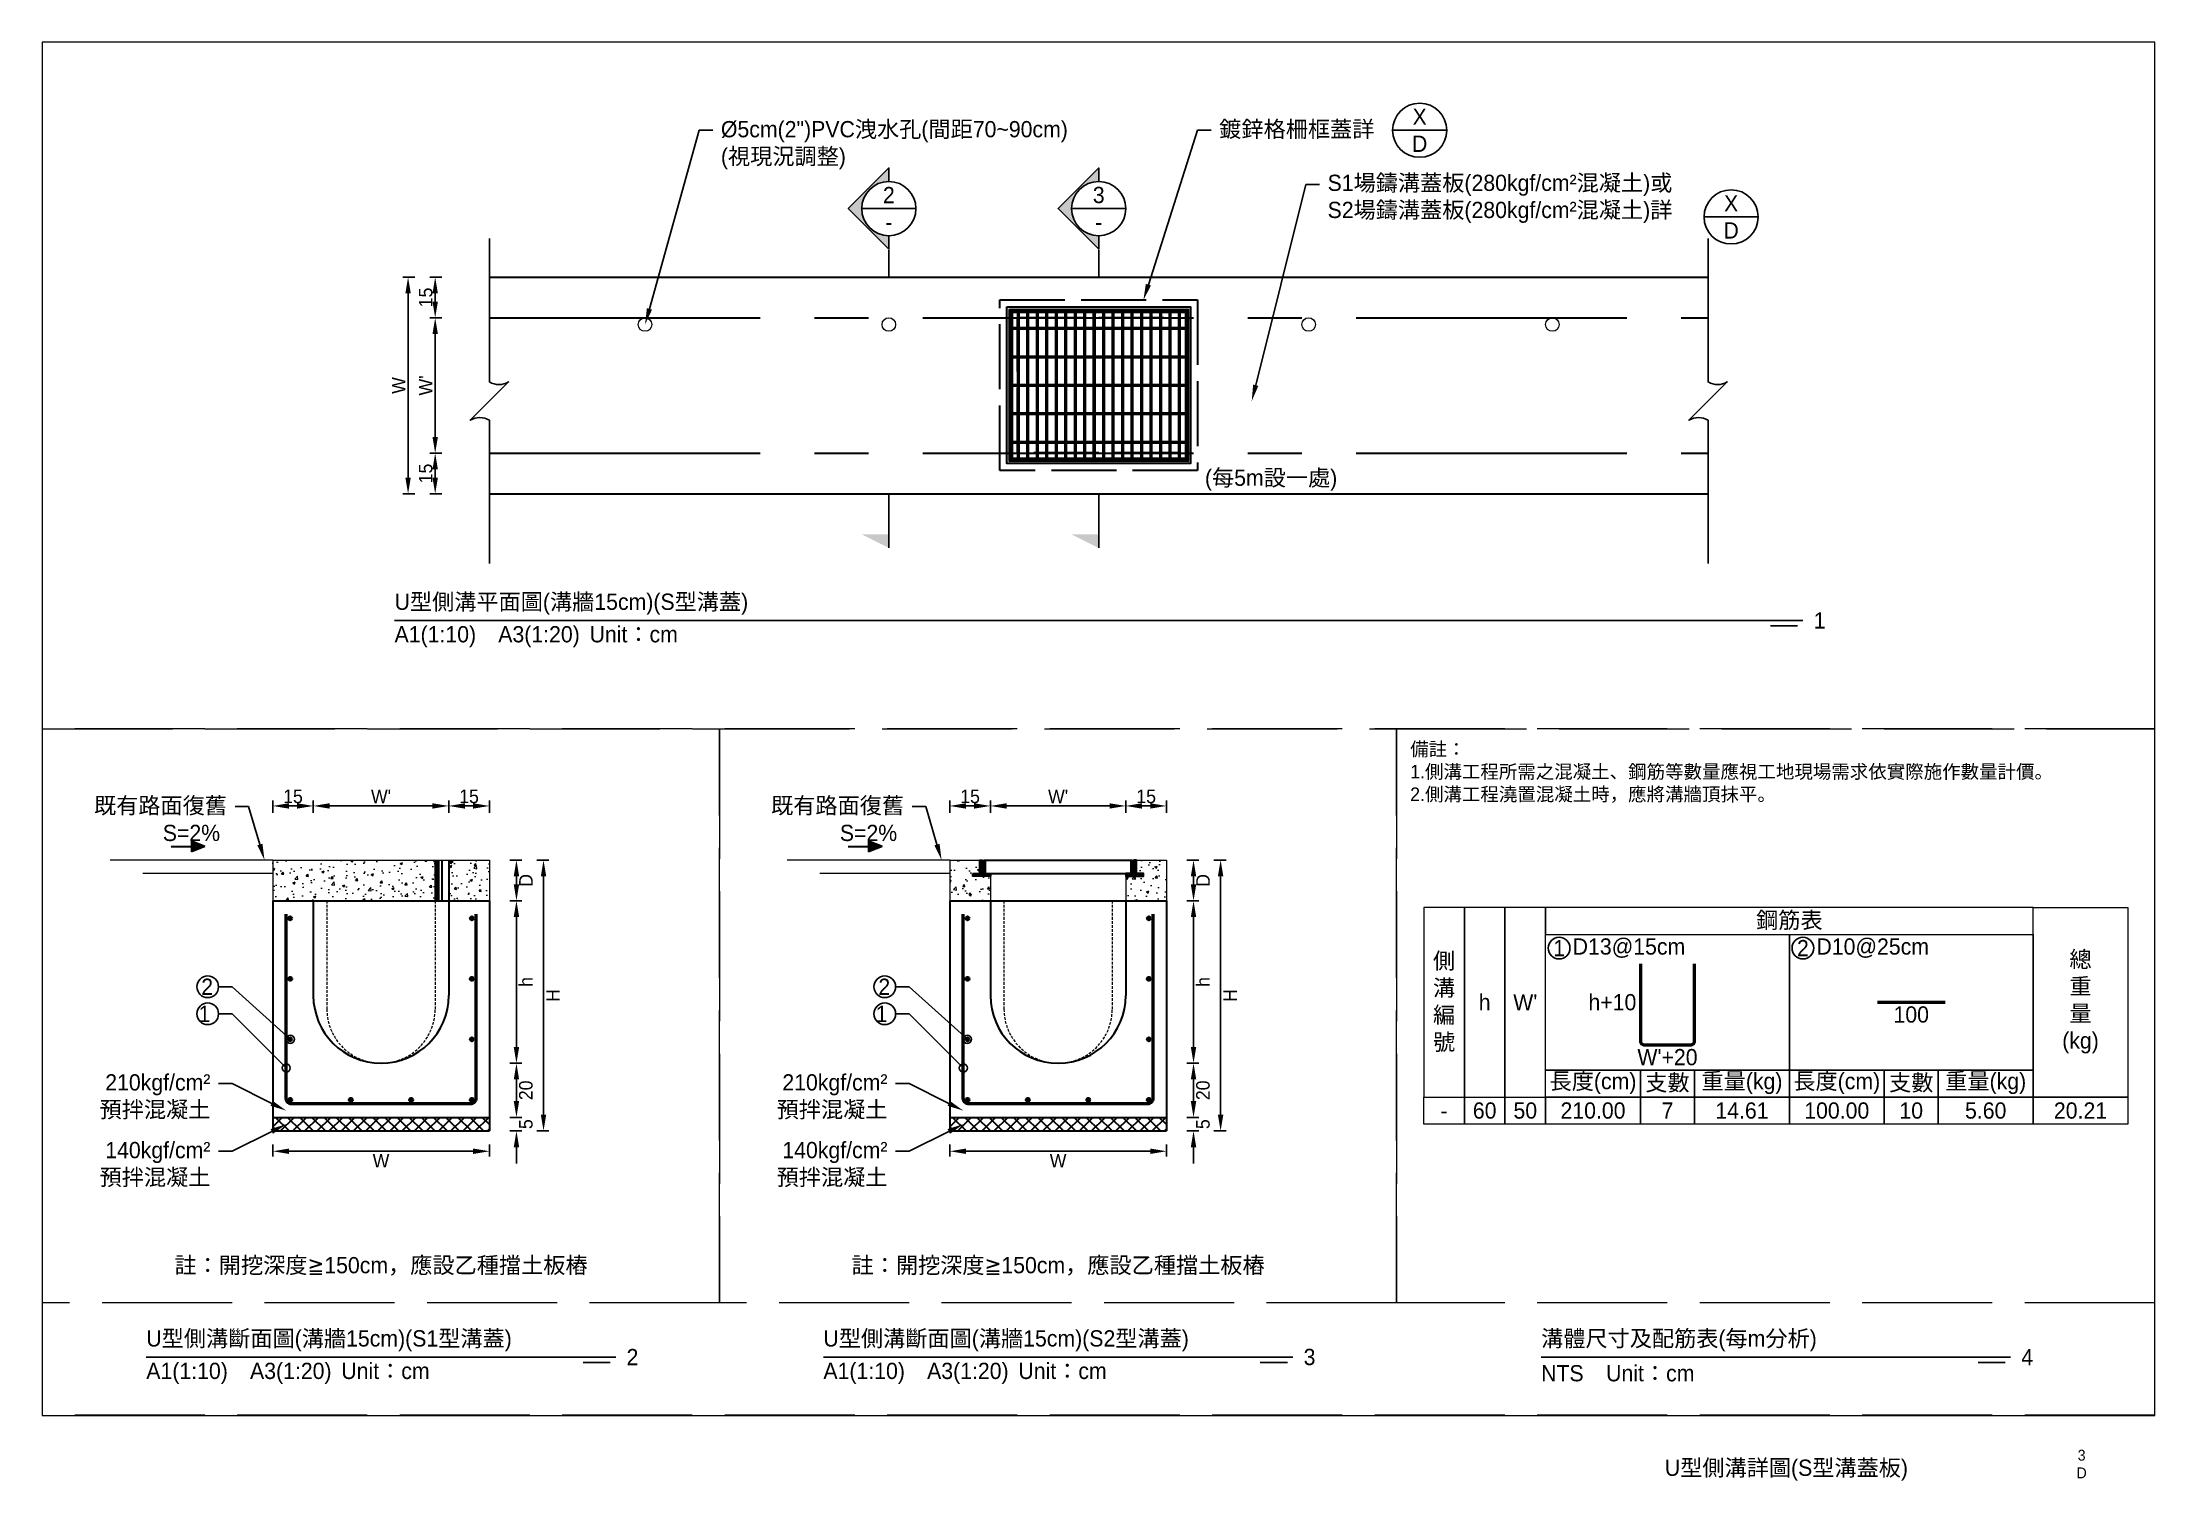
# Paper-space layout 'W90-h60-拓寬' of a CAD drawing. Extents: x 15 to 405, y 16 to 282.
# The model-space entities are those that its viewports show. They can reach past a viewport. Long polylines and large blocks are cut down to what shows.
import ezdxf
from ezdxf import colors
from ezdxf.entities.mleader import LeaderData, LeaderLine
from ezdxf.math import Vec2, Vec3

# ---------------------------------------------------------------- set-up
doc = ezdxf.new("R2010")
doc.units = 0
doc.header["$MEASUREMENT"] = 0
for name, pattern in [('ACAD_ISO02W100', [15, 12, -3]), ('CENTERX2', [4, 2.5, -0.5, 0.5, -0.5]), ('HIDDEN', [0.375, 0.25, -0.125])]:
    doc.linetypes.add(name, pattern=pattern)
for name, color, linetype, lineweight in [('一、1.基本-圖框', 7, 'Continuous', 20), ('二、1.繪圖-既有設施', 8, 'Continuous', 20), ('二、2.繪圖-施作項目', 181, 'Continuous', 30), ('二、3.繪圖-排水流向', 170, 'Continuous', 30), ('二、4.繪圖-設計鋪面', 40, 'Continuous', 20), ('二、5.繪圖-鋼筋', 60, 'Continuous', 50), ('二、6.繪圖-其他施作項目', 35, 'Continuous', 30)]:
    doc.layers.add(name, color=color, linetype=linetype, lineweight=lineweight)
doc.layers.add('一、4.基本-隱藏', color=9, linetype='ACAD_ISO02W100', lineweight=20, plot=False)
doc.layers.add('三、1.文字-說明文字', color=2, linetype='Continuous')
doc.layers.add('三、3.文字-註解文字', color=2, linetype='Continuous')
doc.styles.add('次圖名(詳圖)', font='MS PGothic.ttf', dxfattribs={"height": 6})
doc.styles.add('註解文字', font='MS PGothic.ttf', dxfattribs={"height": 3})
doc.styles.add('註解文字(詳圖)', font='MS PGothic.ttf', dxfattribs={"height": 5})
doc.dimstyles.new('註解文字(詳圖)', dxfattribs={"dimtxt": 6, "dimasz": 6, "dimexe": 2, "dimexo": 5, "dimgap": 1, "dimtad": 2, "dimzin": 0, "dimdsep": 46, "dimtxsty": '註解文字(詳圖)', "dimcen": 0.1, "dimclrd": 256, "dimclre": 256, "dimclrt": 256, "dimadec": 0, "dimazin": 0, "dimtfac": 1, "dimtofl": 0, "dimtmove": 0, "dimatfit": 3, "dimfxlon": 1, "dimtolj": 1, "dimtzin": 0, "dimlwd": -1, "dimlwe": -1, "dimarcsym": 1})
pattern_1 = [(45, (-5580.3608, -574.9885), (-2.65165, 2.65165), []), (45, (-5579.477, -574.9885), (-2.65165, 2.65165), []), (45, (-5578.593, -574.9885), (-2.65165, 2.65165), []), (45, (-5577.709, -574.9885), (-2.65165, 2.65165), [])]

psp = doc.layouts.new('W90-h60-拓寬')

# ---------------------------------------------------------------- texts
at = {"layer": '一、1.基本-圖框', "attachment_point": 5, "style": '註解文字'}
for s, width, insert, char_height in [('{\\fMS PGothic|b0|i0|c128|p34;U型側溝詳圖(}S{\\fMS PGothic|b0|i0|c128|p34;型溝蓋板)}', 48.68436, (337.25, 18.375), 3), ('3', 4.24831, (391.75, 21.125), 2), ('D', 7.40984, (391.75, 17.875), 2)]:
    psp.add_mtext_dynamic_manual_height_columns(s, width=width, gutter_width=15, heights=[0], dxfattribs=dict(at, insert=insert, char_height=char_height))

msp = doc.modelspace()

# ---------------------------------------------------------------- texts
at = {"layer": '一、1.基本-圖框', "char_height": 6, "attachment_point": 5, "style": '註解文字(詳圖)'}
for s, width, insert in [('{\\fMS PGothic|b0|i0|c128|p34;鋼筋表}', 94.24964, (-4005, -981.5)), ('側溝編號', 12.98354, (-4132.5, -1011.5)), ('{\\fMS PGothic|b0|i0|c128|p34;總重量(kg)}', 6, (-3897.5, -1011.5)), ('{\\fMS PGothic|b0|i0|c128|p34;h}', 12.98354, (-4117.5, -1011.5)), ("{\\fMS PGothic|b0|i0|c128|p34;W}'", 22.32258, (-4102.5, -1011.5)), ('{\\fMS PGothic|b0|i0|c128|p34;長度(cm)}', 35.02324, (-4077.5, -1041.5)), ('{\\fMS PGothic|b0|i0|c128|p34;支數}', 19.27354, (-4050, -1041.5)), ('{\\fMS PGothic|b0|i0|c128|p34;重量(kg)}', 30.27214, (-4022.5, -1041.5)), ('{\\fMS PGothic|b0|i0|c128|p34;長度(cm)}', 35.02324, (-3987.5, -1041.5)), ('{\\fMS PGothic|b0|i0|c128|p34;支數}', 19.27354, (-3960, -1041.5)), ('{\\fMS PGothic|b0|i0|c128|p34;重量(kg)}', 30.27214, (-3932.5, -1041.5))]:
    msp.add_mtext_dynamic_manual_height_columns(s, width=width, gutter_width=30, heights=[0], dxfattribs=dict(at, insert=insert))
at = {"layer": '三、1.文字-說明文字', "style": '註解文字(詳圖)'}
for s, width, insert, char_height, attachment_point in [('{\\fMS PGothic|b0|i0|c128|p34;X}', 4.41909, (-4141.5, -684.5), 6, 5), ('{\\fMS PGothic|b0|i0|c128|p34;D}', 12.5857, (-4141.5, -694.5), 6, 5), ('{\\fMS PGothic|b0|i0|c128|p34;X}', 4.41909, (-4026.5, -716.5), 6, 5), ('{\\fMS PGothic|b0|i0|c128|p34;D}', 12.5857, (-4026.5, -726.5), 6, 5), ('{\\fMS PGothic|b0|i0|c128|p34;備註：\\P1.側溝工程所需之混凝土、鋼筋等數量應視工地現場需求依實際施作數量計價。\\P2.側溝工程澆置混凝土時，應將溝牆頂抹平。}', 249.57878, (-4145, -915.5), 5, 1)]:
    msp.add_mtext_dynamic_manual_height_columns(s, width=width, gutter_width=30, heights=[0], dxfattribs=dict(at, insert=insert, char_height=char_height, attachment_point=attachment_point))
at = {"layer": '三、3.文字-註解文字', "char_height": 6}
for s, width, gutter_width, insert, attachment_point, style in [('2', 6.60394, 25, (-4337.5, -713.443), 5, '註解文字(詳圖)'), ('3', 6.60394, 25, (-4260, -713.443), 5, '註解文字(詳圖)'), ('-', 6.60394, 25, (-4337.5, -723.443), 5, '註解文字(詳圖)'), ('-', 6.60394, 25, (-4260, -723.443), 5, '註解文字(詳圖)'), ('(每5m設一處)', 52.41253, 30, (-4196.354, -818.703), 5, '註解文字(詳圖)'), ('{\\fMS PGothic|b0|i0|c128|p34;U型側溝平面圖(溝牆15cm)}(S型溝蓋)', 138.66243, 15, (-4520, -864.5), 4, '次圖名(詳圖)'), ('A1(1:10)\u3000A3(1:20){\\fMS PGothic|b0|i0|c128|p34;^IUnit：cm}', 136.03259, 15, (-4520, -876.5), 4, '次圖名(詳圖)'), ('1', 3, 15, (-3996, -870.5), 4, '次圖名(詳圖)'), ('1', 8.38231, 30, (-4090, -991.5), 5, '註解文字(詳圖)'), ('D13@15cm', 6.06582, 30, (-4085, -991.5), 4, '註解文字(詳圖)'), ('2', 8.38231, 30, (-4000, -991.5), 5, '註解文字(詳圖)'), ('{\\fMS PGothic|b0|i0|c128|p34;D1}0{\\fMS PGothic|b0|i0|c128|p34;@}25{\\fMS PGothic|b0|i0|c128|p34;cm}', 6.06582, 30, (-3995, -991.5), 4, '註解文字(詳圖)'), ('-', 9.06048, 30, (-4132.5, -1051.5), 5, '註解文字(詳圖)'), ('60', 9.06048, 30, (-4117.5, -1051.5), 5, '註解文字(詳圖)'), ('5{\\fMS PGothic|b0|i0|c128|p34;0}', 9.06048, 30, (-4102.5, -1051.5), 5, '註解文字(詳圖)'), ('210.00', 9.06048, 30, (-4077.5, -1051.5), 5, '註解文字(詳圖)'), ('7', 9.06048, 30, (-4050, -1051.5), 5, '註解文字(詳圖)'), ('14.61', 9.06048, 30, (-4022.5, -1051.5), 5, '註解文字(詳圖)'), ('{\\fMS PGothic|b0|i0|c128|p34;100}.00', 9.06048, 30, (-3987.5, -1051.5), 5, '註解文字(詳圖)'), ('10', 9.06048, 30, (-3960, -1051.5), 5, '註解文字(詳圖)'), ('5.60', 9.06048, 30, (-3932.5, -1051.5), 5, '註解文字(詳圖)'), ('20.21', 9.06048, 30, (-3897.5, -1051.5), 5, '註解文字(詳圖)'), ('{\\fMS PGothic|b0|i0|c128|p34;註：開挖深度≧150cm，應設乙種擋土板樁}', 156.49231, 30, (-4525, -1109), 5, '註解文字(詳圖)'), ('{\\fMS PGothic|b0|i0|c128|p34;註：開挖深度≧150cm，應設乙種擋土板樁}', 156.49231, 30, (-4275, -1109), 5, '註解文字(詳圖)'), ('{\\fMS PGothic|b0|i0|c128|p34;U型側溝斷面圖(溝牆15cm)}(S1型溝蓋)', 141.88067, 15, (-4611.66, -1136.5), 4, '次圖名(詳圖)'), ('{\\fMS PGothic|b0|i0|c128|p34;U型側溝斷面圖}(溝牆15cm){\\fMS PGothic|b0|i0|c128|p34;(S2型溝蓋)}', 142.93624, 15, (-4361.66, -1136.5), 4, '次圖名(詳圖)'), ('{\\fMS PGothic|b0|i0|c128|p34;溝體尺寸}及{\\fMS PGothic|b0|i0|c128|p34;配筋表(每m分析)}', 144.80097, 15, (-4096.66, -1136.5), 4, '次圖名(詳圖)'), ('A1(1:10)\u3000A3(1:20){\\fMS PGothic|b0|i0|c128|p34;^IUnit：cm}', 136.03259, 15, (-4611.66, -1148.5), 4, '次圖名(詳圖)'), ('2', 3, 15, (-4434.34, -1142.5), 4, '次圖名(詳圖)'), ('A1(1:10)\u3000A3(1:20){\\fMS PGothic|b0|i0|c128|p34;^IUnit：cm}', 136.03259, 15, (-4361.66, -1148.5), 4, '次圖名(詳圖)'), ('3', 3, 15, (-4184.34, -1142.5), 4, '次圖名(詳圖)'), ('NTS{\\fMS PGothic|b0|i0|c128|p34;^IUnit：cm}', 136.03259, 15, (-4096.66, -1148.5), 4, '次圖名(詳圖)'), ('4', 3, 15, (-3919.34, -1142.5), 4, '次圖名(詳圖)')]:
    msp.add_mtext_dynamic_manual_height_columns(s, width=width, gutter_width=gutter_width, heights=[0], dxfattribs=dict(at, insert=insert, attachment_point=attachment_point, style=style))
at = {"layer": '二、3.繪圖-排水流向', "char_height": 6, "attachment_point": 5, "style": '註解文字(詳圖)'}
for insert in [(-4595, -949), (-4345, -949)]:
    msp.add_mtext_dynamic_manual_height_columns('{\\fMS PGothic|b0|i0|c128|p34;S=2%}', width=10.17412, gutter_width=30, heights=[0], dxfattribs=dict(at, insert=insert))
at = {"layer": '二、5.繪圖-鋼筋', "char_height": 6, "style": '註解文字(詳圖)'}
for s, width, insert, attachment_point in [('h+10', 8.87231, (-4061.5, -1011.5), 6), ('100', 3.56631, (-3960, -1013), 2), ("{\\fMS PGothic|b0|i0|c128|p34;W}'+2{\\fMS PGothic|b0|i0|c128|p34;0}", 3.56631, (-4050, -1028.75), 2)]:
    msp.add_mtext_dynamic_manual_height_columns(s, width=width, gutter_width=30, heights=[0], dxfattribs=dict(at, insert=insert, attachment_point=attachment_point))

# ---------------------------------------------------------------- blocks, each defined once
blk = doc.blocks.new('*D194')
at = {"layer": 'Defpoints', "color": 0, "transparency": 16777216}
for p in [(-4485, -743.75), (-4505, -758.75), (-4485, -758.75)]:
    blk.add_point(p, dxfattribs=at)
at = {"layer": '三、3.文字-註解文字', "transparency": 16777216}
for p, q in [((-4502.5, -743.75), (-4507, -743.75)), ((-4505, -749.75), (-4505, -752.75)), ((-4502.5, -758.75), (-4507, -758.75))]:
    blk.add_line(p, q, dxfattribs=at)
for points in [[(-4506, -749.75), (-4504, -749.75), (-4505, -743.75)], [(-4506, -752.75), (-4504, -752.75), (-4505, -758.75)]]:
    blk.add_solid(points, dxfattribs=at)
at = {"layer": '三、3.文字-註解文字', "transparency": 16777216, "insert": (-4508.5, -751.25), "char_height": 5, "attachment_point": 5, "rotation": 90, "style": '註解文字(詳圖)'}
blk.add_mtext('\\A1;15', dxfattribs=at)
blk = doc.blocks.new('*D195')
at = {"layer": 'Defpoints', "color": 0, "transparency": 16777216}
for p in [(-4485, -758.75), (-4505, -808.75), (-4485, -808.75)]:
    blk.add_point(p, dxfattribs=at)
at = {"layer": '三、3.文字-註解文字', "transparency": 16777216}
for p, q in [((-4502.5, -758.75), (-4507, -758.75)), ((-4505, -764.75), (-4505, -802.75)), ((-4502.5, -808.75), (-4507, -808.75))]:
    blk.add_line(p, q, dxfattribs=at)
for points in [[(-4506, -764.75), (-4504, -764.75), (-4505, -758.75)], [(-4506, -802.75), (-4504, -802.75), (-4505, -808.75)]]:
    blk.add_solid(points, dxfattribs=at)
at = {"layer": '三、3.文字-註解文字', "transparency": 16777216, "insert": (-4508.5, -783.75), "char_height": 5, "attachment_point": 5, "rotation": 90, "style": '註解文字(詳圖)'}
blk.add_mtext("\\A1;W'", dxfattribs=at)
blk = doc.blocks.new('*D196')
at = {"layer": 'Defpoints', "color": 0, "transparency": 16777216}
for p in [(-4485, -808.75), (-4505, -823.75), (-4485, -823.75)]:
    blk.add_point(p, dxfattribs=at)
at = {"layer": '三、3.文字-註解文字', "transparency": 16777216}
for p, q in [((-4502.5, -808.75), (-4507, -808.75)), ((-4505, -814.75), (-4505, -817.75)), ((-4502.5, -823.75), (-4507, -823.75))]:
    blk.add_line(p, q, dxfattribs=at)
for points in [[(-4506, -814.75), (-4504, -814.75), (-4505, -808.75)], [(-4506, -817.75), (-4504, -817.75), (-4505, -823.75)]]:
    blk.add_solid(points, dxfattribs=at)
at = {"layer": '三、3.文字-註解文字', "transparency": 16777216, "insert": (-4508.5, -816.25), "char_height": 5, "attachment_point": 5, "rotation": 90, "style": '註解文字(詳圖)'}
blk.add_mtext('\\A1;15', dxfattribs=at)
blk = doc.blocks.new('排水流向')
at = {"layer": '二、3.繪圖-排水流向'}
h = blk.add_hatch(color=256, dxfattribs=at)
h.dxf.hatch_style = 1
h.paths.add_polyline_path([(0, 1), (0, -1), (2.5, 0)])
for points in [[(-3.75, 0), (0, 0)], [(0, 1), (0, -1)], [(2.5, 0), (0, 1)], [(2.5, 0), (0, -1)]]:
    blk.add_lwpolyline(points, dxfattribs=at)
blk = doc.blocks.new('_Small')
at = {"color": 0, "linetype": 'ByBlock', "lineweight": -2}
blk.add_circle((0, 0), 0.25, dxfattribs=at)
blk = doc.blocks.new('*D232')
at = {"layer": 'Defpoints', "color": 0, "transparency": 16777216}
for p in [(-4300, -939), (-4300, -974), (-4250, -974)]:
    blk.add_point(p, dxfattribs=at)
at = {"layer": '三、3.文字-註解文字', "transparency": 16777216}
for p, q in [((-4300, -941.5), (-4300, -937)), ((-4256, -939), (-4294, -939)), ((-4250, -941.5), (-4250, -937))]:
    blk.add_line(p, q, dxfattribs=at)
for points in [[(-4294, -938), (-4294, -940), (-4300, -939)], [(-4256, -938), (-4256, -940), (-4250, -939)]]:
    blk.add_solid(points, dxfattribs=at)
at = {"layer": '三、3.文字-註解文字', "transparency": 16777216, "insert": (-4275, -935.5), "char_height": 5, "attachment_point": 5, "style": '註解文字(詳圖)'}
blk.add_mtext("\\A1;W'", dxfattribs=at)
blk = doc.blocks.new('*D233')
at = {"layer": 'Defpoints', "color": 0, "transparency": 16777216}
for p in [(-4315, -939), (-4315, -974), (-4300, -974)]:
    blk.add_point(p, dxfattribs=at)
at = {"layer": '三、3.文字-註解文字', "transparency": 16777216}
for p, q in [((-4315, -941.5), (-4315, -937)), ((-4306, -939), (-4309, -939)), ((-4300, -941.5), (-4300, -937))]:
    blk.add_line(p, q, dxfattribs=at)
for points in [[(-4309, -938), (-4309, -940), (-4315, -939)], [(-4306, -938), (-4306, -940), (-4300, -939)]]:
    blk.add_solid(points, dxfattribs=at)
at = {"layer": '三、3.文字-註解文字', "transparency": 16777216, "insert": (-4307.5, -935.5), "char_height": 5, "attachment_point": 5, "style": '註解文字(詳圖)'}
blk.add_mtext('\\A1;15', dxfattribs=at)
blk = doc.blocks.new('*D234')
at = {"layer": 'Defpoints', "color": 0, "transparency": 16777216}
for p in [(-4250, -939), (-4250, -974), (-4235, -974)]:
    blk.add_point(p, dxfattribs=at)
at = {"layer": '三、3.文字-註解文字', "transparency": 16777216}
for p, q in [((-4250, -941.5), (-4250, -937)), ((-4241, -939), (-4244, -939)), ((-4235, -941.5), (-4235, -937))]:
    blk.add_line(p, q, dxfattribs=at)
for points in [[(-4244, -938), (-4244, -940), (-4250, -939)], [(-4241, -938), (-4241, -940), (-4235, -939)]]:
    blk.add_solid(points, dxfattribs=at)
at = {"layer": '三、3.文字-註解文字', "transparency": 16777216, "insert": (-4242.5, -935.5), "char_height": 5, "attachment_point": 5, "style": '註解文字(詳圖)'}
blk.add_mtext('\\A1;15', dxfattribs=at)
blk = doc.blocks.new('*D235')
at = {"layer": 'Defpoints', "color": 0, "transparency": 16777216}
for p in [(-4550, -939), (-4550, -974), (-4500, -974)]:
    blk.add_point(p, dxfattribs=at)
at = {"layer": '三、3.文字-註解文字', "transparency": 16777216}
for p, q in [((-4550, -941.5), (-4550, -937)), ((-4506, -939), (-4544, -939)), ((-4500, -941.5), (-4500, -937))]:
    blk.add_line(p, q, dxfattribs=at)
for points in [[(-4544, -938), (-4544, -940), (-4550, -939)], [(-4506, -938), (-4506, -940), (-4500, -939)]]:
    blk.add_solid(points, dxfattribs=at)
at = {"layer": '三、3.文字-註解文字', "transparency": 16777216, "insert": (-4525, -935.5), "char_height": 5, "attachment_point": 5, "style": '註解文字(詳圖)'}
blk.add_mtext("\\A1;W'", dxfattribs=at)
blk = doc.blocks.new('*D236')
at = {"layer": 'Defpoints', "color": 0, "transparency": 16777216}
for p in [(-4565, -939), (-4565, -974), (-4550, -974)]:
    blk.add_point(p, dxfattribs=at)
at = {"layer": '三、3.文字-註解文字', "transparency": 16777216}
for p, q in [((-4565, -941.5), (-4565, -937)), ((-4556, -939), (-4559, -939)), ((-4550, -941.5), (-4550, -937))]:
    blk.add_line(p, q, dxfattribs=at)
for points in [[(-4559, -938), (-4559, -940), (-4565, -939)], [(-4556, -938), (-4556, -940), (-4550, -939)]]:
    blk.add_solid(points, dxfattribs=at)
at = {"layer": '三、3.文字-註解文字', "transparency": 16777216, "insert": (-4557.5, -935.5), "char_height": 5, "attachment_point": 5, "style": '註解文字(詳圖)'}
blk.add_mtext('\\A1;15', dxfattribs=at)
blk = doc.blocks.new('*D237')
at = {"layer": 'Defpoints', "color": 0, "transparency": 16777216}
for p in [(-4500, -939), (-4500, -974), (-4485, -974)]:
    blk.add_point(p, dxfattribs=at)
at = {"layer": '三、3.文字-註解文字', "transparency": 16777216}
for p, q in [((-4500, -941.5), (-4500, -937)), ((-4491, -939), (-4494, -939)), ((-4485, -941.5), (-4485, -937))]:
    blk.add_line(p, q, dxfattribs=at)
for points in [[(-4494, -938), (-4494, -940), (-4500, -939)], [(-4491, -938), (-4491, -940), (-4485, -939)]]:
    blk.add_solid(points, dxfattribs=at)
at = {"layer": '三、3.文字-註解文字', "transparency": 16777216, "insert": (-4492.5, -935.5), "char_height": 5, "attachment_point": 5, "style": '註解文字(詳圖)'}
blk.add_mtext('\\A1;15', dxfattribs=at)
blk = doc.blocks.new('*D252')
at = {"layer": 'Defpoints', "color": 0, "transparency": 16777216}
for p in [(-4315, -1059), (-4235, -1059), (-4315, -1066.5)]:
    blk.add_point(p, dxfattribs=at)
at = {"layer": '三、3.文字-註解文字', "transparency": 16777216}
for p, q in [((-4315, -1064), (-4315, -1068.5)), ((-4241, -1066.5), (-4309, -1066.5)), ((-4235, -1064), (-4235, -1068.5))]:
    blk.add_line(p, q, dxfattribs=at)
for points in [[(-4309, -1065.5), (-4309, -1067.5), (-4315, -1066.5)], [(-4241, -1065.5), (-4241, -1067.5), (-4235, -1066.5)]]:
    blk.add_solid(points, dxfattribs=at)
at = {"layer": '三、3.文字-註解文字', "transparency": 16777216, "insert": (-4275, -1070), "char_height": 5, "attachment_point": 5, "style": '註解文字(詳圖)'}
blk.add_mtext('\\A1;W', dxfattribs=at)
blk = doc.blocks.new('*D253')
at = {"layer": 'Defpoints', "color": 0, "transparency": 16777216}
for p in [(-4565, -1059), (-4485, -1059), (-4565, -1066.5)]:
    blk.add_point(p, dxfattribs=at)
at = {"layer": '三、3.文字-註解文字', "transparency": 16777216}
for p, q in [((-4565, -1064), (-4565, -1068.5)), ((-4491, -1066.5), (-4559, -1066.5)), ((-4485, -1064), (-4485, -1068.5))]:
    blk.add_line(p, q, dxfattribs=at)
for points in [[(-4559, -1065.5), (-4559, -1067.5), (-4565, -1066.5)], [(-4491, -1065.5), (-4491, -1067.5), (-4485, -1066.5)]]:
    blk.add_solid(points, dxfattribs=at)
at = {"layer": '三、3.文字-註解文字', "transparency": 16777216, "insert": (-4525, -1070), "char_height": 5, "attachment_point": 5, "style": '註解文字(詳圖)'}
blk.add_mtext('\\A1;W', dxfattribs=at)
blk = doc.blocks.new('*D273')
at = {"layer": 'Defpoints', "color": 0, "transparency": 16777216}
for p in [(-4275, -974), (-4225, -974), (-4275, -1034)]:
    blk.add_point(p, dxfattribs=at)
at = {"layer": '三、3.文字-註解文字', "transparency": 16777216}
for p, q in [((-4227.5, -974), (-4223, -974)), ((-4225, -1028), (-4225, -980)), ((-4227.5, -1034), (-4223, -1034))]:
    blk.add_line(p, q, dxfattribs=at)
for points in [[(-4226, -980), (-4224, -980), (-4225, -974)], [(-4226, -1028), (-4224, -1028), (-4225, -1034)]]:
    blk.add_solid(points, dxfattribs=at)
at = {"layer": '三、3.文字-註解文字', "transparency": 16777216, "insert": (-4221.5, -1004), "char_height": 5, "attachment_point": 5, "rotation": 90, "style": '註解文字(詳圖)'}
blk.add_mtext('\\A1;h', dxfattribs=at)
blk = doc.blocks.new('*D274')
at = {"layer": 'Defpoints', "color": 0, "transparency": 16777216}
for p in [(-4275, -1034), (-4275, -1054), (-4225, -1054)]:
    blk.add_point(p, dxfattribs=at)
at = {"layer": '三、3.文字-註解文字', "transparency": 16777216}
for p, q in [((-4227.5, -1034), (-4223, -1034)), ((-4225, -1040), (-4225, -1048)), ((-4227.5, -1054), (-4223, -1054))]:
    blk.add_line(p, q, dxfattribs=at)
for points in [[(-4226, -1040), (-4224, -1040), (-4225, -1034)], [(-4226, -1048), (-4224, -1048), (-4225, -1054)]]:
    blk.add_solid(points, dxfattribs=at)
at = {"layer": '三、3.文字-註解文字', "transparency": 16777216, "insert": (-4221.5, -1044), "char_height": 5, "attachment_point": 5, "rotation": 90, "style": '註解文字(詳圖)'}
blk.add_mtext('\\A1;20', dxfattribs=at)
blk = doc.blocks.new('*D275')
at = {"layer": 'Defpoints', "color": 0, "transparency": 16777216}
for p in [(-4275, -1054), (-4275, -1059), (-4225, -1059)]:
    blk.add_point(p, dxfattribs=at)
at = {"layer": '三、3.文字-註解文字', "transparency": 16777216}
for p, q in [((-4225, -1048), (-4225, -1042)), ((-4227.5, -1054), (-4223, -1054)), ((-4227.5, -1059), (-4223, -1059)), ((-4225, -1065), (-4225, -1071))]:
    blk.add_line(p, q, dxfattribs=at)
for points in [[(-4226, -1048), (-4224, -1048), (-4225, -1054)], [(-4226, -1065), (-4224, -1065), (-4225, -1059)]]:
    blk.add_solid(points, dxfattribs=at)
at = {"layer": '三、3.文字-註解文字', "transparency": 16777216, "insert": (-4221.5, -1056.5), "char_height": 5, "attachment_point": 5, "rotation": 90, "style": '註解文字(詳圖)'}
blk.add_mtext('\\A1;5', dxfattribs=at)
blk = doc.blocks.new('*D276')
at = {"layer": 'Defpoints', "color": 0, "transparency": 16777216}
for p in [(-4235, -959), (-4225, -959), (-4235, -974)]:
    blk.add_point(p, dxfattribs=at)
at = {"layer": '三、3.文字-註解文字', "transparency": 16777216}
for p, q in [((-4227.5, -959), (-4223, -959)), ((-4225, -968), (-4225, -965)), ((-4227.5, -974), (-4223, -974))]:
    blk.add_line(p, q, dxfattribs=at)
for points in [[(-4226, -965), (-4224, -965), (-4225, -959)], [(-4226, -968), (-4224, -968), (-4225, -974)]]:
    blk.add_solid(points, dxfattribs=at)
at = {"layer": '三、3.文字-註解文字', "transparency": 16777216, "insert": (-4221.5, -966.5), "char_height": 5, "attachment_point": 5, "rotation": 90, "style": '註解文字(詳圖)'}
blk.add_mtext('\\A1;D', dxfattribs=at)
blk = doc.blocks.new('*D277')
at = {"layer": 'Defpoints', "color": 0, "transparency": 16777216}
for p in [(-4235, -959), (-4215, -959), (-4235, -1059)]:
    blk.add_point(p, dxfattribs=at)
at = {"layer": '三、3.文字-註解文字', "transparency": 16777216}
for p, q in [((-4217.5, -959), (-4213, -959)), ((-4215, -1053), (-4215, -965)), ((-4217.5, -1059), (-4213, -1059))]:
    blk.add_line(p, q, dxfattribs=at)
for points in [[(-4216, -965), (-4214, -965), (-4215, -959)], [(-4216, -1053), (-4214, -1053), (-4215, -1059)]]:
    blk.add_solid(points, dxfattribs=at)
at = {"layer": '三、3.文字-註解文字', "transparency": 16777216, "insert": (-4211.5, -1009), "char_height": 5, "attachment_point": 5, "rotation": 90, "style": '註解文字(詳圖)'}
blk.add_mtext('\\A1;H', dxfattribs=at)
blk = doc.blocks.new('*D293')
at = {"layer": 'Defpoints', "color": 0, "transparency": 16777216}
for p in [(-4525, -974), (-4475, -974), (-4525, -1034)]:
    blk.add_point(p, dxfattribs=at)
at = {"layer": '三、3.文字-註解文字', "transparency": 16777216}
for p, q in [((-4477.5, -974), (-4473, -974)), ((-4475, -1028), (-4475, -980)), ((-4477.5, -1034), (-4473, -1034))]:
    blk.add_line(p, q, dxfattribs=at)
for points in [[(-4476, -980), (-4474, -980), (-4475, -974)], [(-4476, -1028), (-4474, -1028), (-4475, -1034)]]:
    blk.add_solid(points, dxfattribs=at)
at = {"layer": '三、3.文字-註解文字', "transparency": 16777216, "insert": (-4471.5, -1004), "char_height": 5, "attachment_point": 5, "rotation": 90, "style": '註解文字(詳圖)'}
blk.add_mtext('\\A1;h', dxfattribs=at)
blk = doc.blocks.new('*D294')
at = {"layer": 'Defpoints', "color": 0, "transparency": 16777216}
for p in [(-4525, -1034), (-4525, -1054), (-4475, -1054)]:
    blk.add_point(p, dxfattribs=at)
at = {"layer": '三、3.文字-註解文字', "transparency": 16777216}
for p, q in [((-4477.5, -1034), (-4473, -1034)), ((-4475, -1040), (-4475, -1048)), ((-4477.5, -1054), (-4473, -1054))]:
    blk.add_line(p, q, dxfattribs=at)
for points in [[(-4476, -1040), (-4474, -1040), (-4475, -1034)], [(-4476, -1048), (-4474, -1048), (-4475, -1054)]]:
    blk.add_solid(points, dxfattribs=at)
at = {"layer": '三、3.文字-註解文字', "transparency": 16777216, "insert": (-4471.5, -1044), "char_height": 5, "attachment_point": 5, "rotation": 90, "style": '註解文字(詳圖)'}
blk.add_mtext('\\A1;20', dxfattribs=at)
blk = doc.blocks.new('*D295')
at = {"layer": 'Defpoints', "color": 0, "transparency": 16777216}
for p in [(-4525, -1054), (-4525, -1059), (-4475, -1059)]:
    blk.add_point(p, dxfattribs=at)
at = {"layer": '三、3.文字-註解文字', "transparency": 16777216}
for p, q in [((-4475, -1048), (-4475, -1042)), ((-4477.5, -1054), (-4473, -1054)), ((-4477.5, -1059), (-4473, -1059)), ((-4475, -1065), (-4475, -1071))]:
    blk.add_line(p, q, dxfattribs=at)
for points in [[(-4476, -1048), (-4474, -1048), (-4475, -1054)], [(-4476, -1065), (-4474, -1065), (-4475, -1059)]]:
    blk.add_solid(points, dxfattribs=at)
at = {"layer": '三、3.文字-註解文字', "transparency": 16777216, "insert": (-4471.5, -1056.5), "char_height": 5, "attachment_point": 5, "rotation": 90, "style": '註解文字(詳圖)'}
blk.add_mtext('\\A1;5', dxfattribs=at)
blk = doc.blocks.new('*D296')
at = {"layer": 'Defpoints', "color": 0, "transparency": 16777216}
for p in [(-4485, -959), (-4475, -959), (-4485, -974)]:
    blk.add_point(p, dxfattribs=at)
at = {"layer": '三、3.文字-註解文字', "transparency": 16777216}
for p, q in [((-4477.5, -959), (-4473, -959)), ((-4475, -968), (-4475, -965)), ((-4477.5, -974), (-4473, -974))]:
    blk.add_line(p, q, dxfattribs=at)
for points in [[(-4476, -965), (-4474, -965), (-4475, -959)], [(-4476, -968), (-4474, -968), (-4475, -974)]]:
    blk.add_solid(points, dxfattribs=at)
at = {"layer": '三、3.文字-註解文字', "transparency": 16777216, "insert": (-4471.5, -966.5), "char_height": 5, "attachment_point": 5, "rotation": 90, "style": '註解文字(詳圖)'}
blk.add_mtext('\\A1;D', dxfattribs=at)
blk = doc.blocks.new('*D297')
at = {"layer": 'Defpoints', "color": 0, "transparency": 16777216}
for p in [(-4485, -959), (-4465, -959), (-4485, -1059)]:
    blk.add_point(p, dxfattribs=at)
at = {"layer": '三、3.文字-註解文字', "transparency": 16777216}
for p, q in [((-4467.5, -959), (-4463, -959)), ((-4465, -1053), (-4465, -965)), ((-4467.5, -1059), (-4463, -1059))]:
    blk.add_line(p, q, dxfattribs=at)
for points in [[(-4466, -965), (-4464, -965), (-4465, -959)], [(-4466, -1053), (-4464, -1053), (-4465, -1059)]]:
    blk.add_solid(points, dxfattribs=at)
at = {"layer": '三、3.文字-註解文字', "transparency": 16777216, "insert": (-4461.5, -1009), "char_height": 5, "attachment_point": 5, "rotation": 90, "style": '註解文字(詳圖)'}
blk.add_mtext('\\A1;H', dxfattribs=at)
blk = doc.blocks.new('*D387')
at = {"layer": 'Defpoints', "color": 0, "transparency": 16777216}
for p in [(-4515, -743.75), (-4485, -743.75), (-4485, -823.75)]:
    blk.add_point(p, dxfattribs=at)
at = {"layer": '三、3.文字-註解文字', "transparency": 16777216}
for p, q in [((-4512.5, -743.75), (-4517, -743.75)), ((-4515, -817.75), (-4515, -749.75)), ((-4512.5, -823.75), (-4517, -823.75))]:
    blk.add_line(p, q, dxfattribs=at)
for points in [[(-4516, -749.75), (-4514, -749.75), (-4515, -743.75)], [(-4516, -817.75), (-4514, -817.75), (-4515, -823.75)]]:
    blk.add_solid(points, dxfattribs=at)
at = {"layer": '三、3.文字-註解文字', "transparency": 16777216, "insert": (-4518.5, -783.75), "char_height": 5, "attachment_point": 5, "rotation": 90, "style": '註解文字(詳圖)'}
blk.add_mtext('\\A1;W', dxfattribs=at)

# ---------------------------------------------------------------- dimensions: what is measured, and where the dimension line sits
at = {"layer": '三、3.文字-註解文字'}
for base, p1, p2, text, picture, middle in [((-4515, -743.75), (-4485, -823.75), (-4485, -743.75), 'W', '*D387', (-4518.5, -783.75)), ((-4505, -758.75), (-4485, -743.75), (-4485, -758.75), '15', '*D194', (-4508.5, -751.25)), ((-4505, -808.75), (-4485, -758.75), (-4485, -808.75), "W'", '*D195', (-4508.5, -783.75)), ((-4505, -823.75), (-4485, -808.75), (-4485, -823.75), '15', '*D196', (-4508.5, -816.25)), ((-4475, -959), (-4485, -974), (-4485, -959), 'D', '*D296', (-4471.5, -966.5)), ((-4465, -959), (-4485, -1059), (-4485, -959), 'H', '*D297', (-4461.5, -1009)), ((-4225, -959), (-4235, -974), (-4235, -959), 'D', '*D276', (-4221.5, -966.5)), ((-4215, -959), (-4235, -1059), (-4235, -959), 'H', '*D277', (-4211.5, -1009)), ((-4475, -974), (-4525, -1034), (-4525, -974), 'h', '*D293', (-4471.5, -1004)), ((-4225, -974), (-4275, -1034), (-4275, -974), 'h', '*D273', (-4221.5, -1004)), ((-4475, -1054), (-4525, -1034), (-4525, -1054), '20', '*D294', (-4471.5, -1044)), ((-4225, -1054), (-4275, -1034), (-4275, -1054), '20', '*D274', (-4221.5, -1044)), ((-4475, -1059), (-4525, -1054), (-4525, -1059), '5', '*D295', (-4471.5, -1056.5)), ((-4225, -1059), (-4275, -1054), (-4275, -1059), '5', '*D275', (-4221.5, -1056.5))]:
    dim = msp.add_linear_dim(base=base, p1=p1, p2=p2, angle=90, text=text, dimstyle='註解文字(詳圖)', dxfattribs=at)
    dim.commit()
    dim.dimension.update_dxf_attribs({"geometry": picture, "text_midpoint": middle})
for base, p1, p2, text, picture, middle in [((-4565, -939), (-4550, -974), (-4565, -974), '15', '*D236', (-4557.5, -935.5)), ((-4550, -939), (-4500, -974), (-4550, -974), "W'", '*D235', (-4525, -935.5)), ((-4500, -939), (-4485, -974), (-4500, -974), '15', '*D237', (-4492.5, -935.5)), ((-4315, -939), (-4300, -974), (-4315, -974), '15', '*D233', (-4307.5, -935.5)), ((-4300, -939), (-4250, -974), (-4300, -974), "W'", '*D232', (-4275, -935.5)), ((-4250, -939), (-4235, -974), (-4250, -974), '15', '*D234', (-4242.5, -935.5)), ((-4565, -1066.5), (-4485, -1059), (-4565, -1059), 'W', '*D253', (-4525, -1070)), ((-4315, -1066.5), (-4235, -1059), (-4315, -1059), 'W', '*D252', (-4275, -1070))]:
    dim = msp.add_linear_dim(base=base, p1=p1, p2=p2, text=text, dimstyle='註解文字(詳圖)', dxfattribs=at)
    dim.commit()
    dim.dimension.update_dxf_attribs({"geometry": picture, "text_midpoint": middle})

# ---------------------------------------------------------------- hatches: boundary and pattern name
at = {"layer": '三、3.文字-註解文字'}
h = msp.add_hatch(color=256, dxfattribs=at)
h.dxf.hatch_style = 1
h.paths.add_polyline_path([(-4337.5, -703.443), (-4352.5, -718.443), (-4337.5, -733.443), (-4337.5, -728.443, -0.4142136), (-4347.5, -718.443, -0.4142136), (-4337.5, -708.443)])
h = msp.add_hatch(color=256, dxfattribs=at)
h.dxf.hatch_style = 1
h.paths.add_polyline_path([(-4260, -703.443), (-4275, -718.443), (-4260, -733.443), (-4260, -728.443, -0.4142136), (-4270, -718.443, -0.4142136), (-4260, -708.443)])
h = msp.add_hatch(color=256, dxfattribs=at)
h.dxf.hatch_style = 1
h.paths.add_polyline_path([(-4347.5, -838.75), (-4337.5, -843.75), (-4337.5, -838.75)])
h = msp.add_hatch(color=256, dxfattribs=at)
h.dxf.hatch_style = 1
h.paths.add_polyline_path([(-4270, -838.75), (-4260, -843.75), (-4260, -838.75)])
at = {"layer": '二、1.繪圖-既有設施'}
h = msp.add_hatch(dxfattribs=at)
h.set_pattern_fill('AR-CONC', color=256, scale=0.05)
h.set_pattern_definition([(50, (-3384.579, -1320.903), (9.109233, -0.796954), [0.9525, -10.4775]), (355, (-3384.579, -1320.903), (-1.76217, 9.55284), [0.762, -8.38203]), (100.45144, (-3383.82, -1320.97), (7.34706, 8.75589), [0.8095, -8.90451]), (46.1842, (-3384.579, -1318.363), (13.55395, -2.10212), [1.42875, -15.71625]), (96.6356, (-3383.45, -1318.538), (11.8702, 12.3713), [1.21425, -13.35678]), (351.1842, (-3384.579, -1318.363), (11.8702, 12.3713), [1.143, -12.57299]), (21, (-3383.309, -1318.998), (7.58072, -5.11326), [0.9525, -10.4775]), (326, (-3383.309, -1318.998), (3.0901, 9.2094), [0.762, -8.382]), (71.45144, (-3382.677, -1319.424), (10.67082, 4.09614), [0.8095, -8.9045]), (37.5, (-3384.579, -1320.903), (0.15443, 4.227752), [0, -8.2804, 0, -8.509, 0, -8.41375]), (7.5, (-3384.579, -1320.903), (3.340983, 5.009029), [0, -4.8514, 0, -8.0899, 0, -3.20675]), (327.5, (-3387.4112, -1320.903), (6.77953, -0.286437), [0, -3.175, 0, -9.906, 0, -13.1445]), (317.5, (-3388.681, -1320.903), (7.40646, 1.271325), [0, -4.1275, 0, -6.5786, 0, -9.3345])])
h.paths.add_polyline_path([(-4505, -974), (-4505, -959), (-4565, -959), (-4565, -974)])
h.paths.add_polyline_path([(-4485, -959), (-4500, -959), (-4500, -974), (-4485, -974)])
h = msp.add_hatch(dxfattribs=at)
h.set_pattern_fill('AR-CONC', color=256, scale=0.05)
h.set_pattern_definition([(50, (-3134.579, -1268.988), (9.109233, -0.796954), [0.9525, -10.4775]), (355, (-3134.579, -1268.988), (-1.76217, 9.55284), [0.762, -8.38203]), (100.45144, (-3133.82, -1269.054), (7.34706, 8.75589), [0.8095, -8.90451]), (46.1842, (-3134.579, -1266.448), (13.55395, -2.10212), [1.42875, -15.71625]), (96.6356, (-3133.45, -1266.623), (11.8702, 12.3713), [1.21425, -13.35678]), (351.1842, (-3134.579, -1266.448), (11.8702, 12.3713), [1.143, -12.57299]), (21, (-3133.309, -1267.083), (7.58072, -5.11326), [0.9525, -10.4775]), (326, (-3133.309, -1267.083), (3.0901, 9.2094), [0.762, -8.382]), (71.45144, (-3132.677, -1267.509), (10.67082, 4.09614), [0.8095, -8.9045]), (37.5, (-3134.579, -1268.9878), (0.15443, 4.227752), [0, -8.2804, 0, -8.509, 0, -8.41375]), (7.5, (-3134.579, -1268.988), (3.340983, 5.009029), [0, -4.8514, 0, -8.0899, 0, -3.20675]), (327.5, (-3137.4112, -1268.9878), (6.77953, -0.286437), [0, -3.175, 0, -9.906, 0, -13.1445]), (317.5, (-3138.681, -1268.988), (7.40646, 1.271325), [0, -4.1275, 0, -6.5786, 0, -9.3345])])
h.paths.add_polyline_path([(-4306.5, -964), (-4303.9, -964), (-4303.9, -959), (-4315, -959), (-4315, -974), (-4300, -974), (-4300, -964.9), (-4306.5, -964.9)])
h.paths.add_polyline_path([(-4235, -959), (-4246.1, -959), (-4246.1, -964), (-4243.5, -964), (-4243.5, -964.9), (-4250, -964.9), (-4250, -974), (-4235, -974)])
at = {"layer": '二、2.繪圖-施作項目'}
h = msp.add_hatch(dxfattribs=at)
h.set_pattern_fill('ANSI37', color=256)
h.set_pattern_definition([(45, (-5009.5346, -1510.9625), (-2.245064, 2.245064), []), (135, (-5009.5346, -1510.9625), (-2.245064, -2.245064), [])])
h.paths.add_polyline_path([(-4565, -1054), (-4565, -1059), (-4485, -1059), (-4485, -1054)])
h = msp.add_hatch(dxfattribs=at)
h.set_pattern_fill('ANSI37', color=256)
h.set_pattern_definition([(45, (-4759.5346, -1510.9625), (-2.245064, 2.245064), []), (135, (-4759.5346, -1510.9625), (-2.245064, -2.245064), [])])
h.paths.add_polyline_path([(-4315, -1054), (-4315, -1059), (-4235, -1059), (-4235, -1054)])
at = {"layer": '二、5.繪圖-鋼筋'}
h = msp.add_hatch(color=256, dxfattribs=at)
h.dxf.hatch_style = 1
h.paths.add_polyline_path([(-4558, -980.5, 1), (-4559, -980.5, 1)])
h = msp.add_hatch(color=256, dxfattribs=at)
h.dxf.hatch_style = 1
h.paths.add_polyline_path([(-4491, -980.5, 1), (-4492, -980.5, 1)])
h = msp.add_hatch(color=256, dxfattribs=at)
h.dxf.hatch_style = 1
h.paths.add_polyline_path([(-4308, -980.5, 1), (-4309, -980.5, 1)])
h = msp.add_hatch(color=256, dxfattribs=at)
h.dxf.hatch_style = 1
h.paths.add_polyline_path([(-4241, -980.5, 1), (-4242, -980.5, 1)])
h = msp.add_hatch(color=256, dxfattribs=at)
h.dxf.hatch_style = 1
h.paths.add_polyline_path([(-4558, -1002.84, 1), (-4559, -1002.84, 1)])
h = msp.add_hatch(color=256, dxfattribs=at)
h.dxf.hatch_style = 1
h.paths.add_polyline_path([(-4491, -1002.84, 1), (-4492, -1002.84, 1)])
h = msp.add_hatch(color=256, dxfattribs=at)
h.dxf.hatch_style = 1
h.paths.add_polyline_path([(-4308, -1002.84, 1), (-4309, -1002.84, 1)])
h = msp.add_hatch(color=256, dxfattribs=at)
h.dxf.hatch_style = 1
h.paths.add_polyline_path([(-4241, -1002.84, 1), (-4242, -1002.84, 1)])
h = msp.add_hatch(color=256, dxfattribs=at)
h.dxf.hatch_style = 1
h.paths.add_polyline_path([(-4558, -1025.17, 1), (-4559, -1025.17, 1)])
h = msp.add_hatch(color=256, dxfattribs=at)
h.dxf.hatch_style = 1
h.paths.add_polyline_path([(-4491, -1025.17, 1), (-4492, -1025.17, 1)])
h = msp.add_hatch(color=256, dxfattribs=at)
h.dxf.hatch_style = 1
h.paths.add_polyline_path([(-4308, -1025.17, 1), (-4309, -1025.17, 1)])
h = msp.add_hatch(color=256, dxfattribs=at)
h.dxf.hatch_style = 1
h.paths.add_polyline_path([(-4241, -1025.17, 1), (-4242, -1025.17, 1)])
h = msp.add_hatch(color=256, dxfattribs=at)
h.dxf.hatch_style = 1
h.paths.add_polyline_path([(-4558, -1047.5, 1), (-4559, -1047.5, 1)])
h = msp.add_hatch(color=256, dxfattribs=at)
h.dxf.hatch_style = 1
h.paths.add_polyline_path([(-4535.67, -1047.5, 1), (-4536.67, -1047.5, 1)])
h = msp.add_hatch(color=256, dxfattribs=at)
h.dxf.hatch_style = 1
h.paths.add_polyline_path([(-4513.34, -1047.5, 1), (-4514.34, -1047.5, 1)])
h = msp.add_hatch(color=256, dxfattribs=at)
h.dxf.hatch_style = 1
h.paths.add_polyline_path([(-4491, -1047.5, 1), (-4492, -1047.5, 1)])
h = msp.add_hatch(color=256, dxfattribs=at)
h.dxf.hatch_style = 1
h.paths.add_polyline_path([(-4308, -1047.5, 1), (-4309, -1047.5, 1)])
h = msp.add_hatch(color=256, dxfattribs=at)
h.dxf.hatch_style = 1
h.paths.add_polyline_path([(-4285.67, -1047.5, 1), (-4286.67, -1047.5, 1)])
h = msp.add_hatch(color=256, dxfattribs=at)
h.dxf.hatch_style = 1
h.paths.add_polyline_path([(-4263.34, -1047.5, 1), (-4264.34, -1047.5, 1)])
h = msp.add_hatch(color=256, dxfattribs=at)
h.dxf.hatch_style = 1
h.paths.add_polyline_path([(-4241, -1047.5, 1), (-4242, -1047.5, 1)])
at = {"layer": '二、6.繪圖-其他施作項目'}
h = msp.add_hatch(color=256, dxfattribs=at)
h.dxf.hatch_style = 1
h.paths.add_polyline_path([(-4293.9, -812.543), (-4226.1, -812.543), (-4226.1, -754.743), (-4293.9, -754.743)])
h.paths.add_polyline_path([(-4293, -811.643), (-4227, -811.643), (-4227, -755.643), (-4293, -755.643)], flags=16)
h = msp.add_hatch(dxfattribs=at)
h.set_pattern_fill('ANSI34', color=256, scale=5)
h.set_pattern_definition(pattern_1)
h.paths.add_polyline_path([(-4228, -762.393), (-4292, -762.393), (-4292, -762.893), (-4228, -762.893)])
h = msp.add_hatch(dxfattribs=at)
h.set_pattern_fill('ANSI34', color=256, scale=5)
h.set_pattern_definition(pattern_1)
h.paths.add_polyline_path([(-4228, -772.893), (-4292, -772.893), (-4292, -773.393), (-4228, -773.393)])
h = msp.add_hatch(dxfattribs=at)
h.set_pattern_fill('ANSI34', color=256, scale=5)
h.set_pattern_definition(pattern_1)
h.paths.add_polyline_path([(-4228, -783.393), (-4292, -783.393), (-4292, -783.893), (-4228, -783.893)])
h = msp.add_hatch(dxfattribs=at)
h.set_pattern_fill('ANSI34', color=256, scale=5)
h.set_pattern_definition(pattern_1)
h.paths.add_polyline_path([(-4228, -793.893), (-4292, -793.893), (-4292, -794.393), (-4228, -794.393)])
h = msp.add_hatch(dxfattribs=at)
h.set_pattern_fill('ANSI34', color=256, scale=5)
h.set_pattern_definition(pattern_1)
h.paths.add_polyline_path([(-4228, -804.393), (-4292, -804.393), (-4292, -804.893), (-4228, -804.893)])
h = msp.add_hatch(dxfattribs=at)
h.set_pattern_fill('ANSI31', color=256, scale=0.1)
h.set_pattern_definition([(45, (-3075.16578, -1979.52732), (-0.2245064, 0.2245064), [])])
h.paths.add_polyline_path([(-4303, -959), (-4303.9, -959), (-4303.9, -964), (-4306.5, -964), (-4306.5, -964.9), (-4300, -964.9), (-4300, -964), (-4303, -964)])
h.paths.add_polyline_path([(-4247, -964), (-4250, -964), (-4250, -964.9), (-4243.5, -964.9), (-4243.5, -964), (-4246.1, -964), (-4246.1, -959), (-4247, -959)])

# ---------------------------------------------------------------- linework, layer by layer
at = {"layer": '一、1.基本-圖框'}
for points in [[(-4140, -1046.5), (-4125, -1046.5), (-4125, -976.5), (-4140, -976.5)], [(-4125, -1046.5), (-4110, -1046.5), (-4110, -976.5), (-4125, -976.5)], [(-4110, -1046.5), (-4095, -1046.5), (-4095, -976.5), (-4110, -976.5)], [(-4095, -986.5), (-3915, -986.5), (-3915, -976.5), (-4095, -976.5)], [(-3880, -1046.5), (-3915, -1046.5), (-3915, -976.5), (-3880, -976.5)], [(-4095, -986.5), (-4005, -986.5), (-4005, -1036.5), (-4095, -1036.5)], [(-4005, -986.5), (-3915, -986.5), (-3915, -1036.5), (-4005, -1036.5)], [(-4095, -1036.5), (-4060, -1036.5), (-4060, -1046.5), (-4095, -1046.5)], [(-4060, -1036.5), (-4040, -1036.5), (-4040, -1046.5), (-4060, -1046.5)], [(-4040, -1036.5), (-4005, -1036.5), (-4005, -1046.5), (-4040, -1046.5)], [(-4005, -1036.5), (-3970, -1036.5), (-3970, -1046.5), (-4005, -1046.5)], [(-3970, -1036.5), (-3950, -1036.5), (-3950, -1046.5), (-3970, -1046.5)], [(-3950, -1036.5), (-3915, -1036.5), (-3915, -1046.5), (-3950, -1046.5)], [(-4140, -1046.5), (-4125, -1046.5), (-4125, -1056.5), (-4140, -1056.5)], [(-4125, -1046.5), (-4110, -1046.5), (-4110, -1056.5), (-4125, -1056.5)], [(-4110, -1046.5), (-4095, -1046.5), (-4095, -1056.5), (-4110, -1056.5)], [(-4095, -1046.5), (-4060, -1046.5), (-4060, -1056.5), (-4095, -1056.5)], [(-4060, -1046.5), (-4040, -1046.5), (-4040, -1056.5), (-4060, -1056.5)], [(-4040, -1046.5), (-4005, -1046.5), (-4005, -1056.5), (-4040, -1056.5)], [(-4005, -1046.5), (-3970, -1046.5), (-3970, -1056.5), (-4005, -1056.5)], [(-3970, -1046.5), (-3950, -1046.5), (-3950, -1056.5), (-3970, -1056.5)], [(-3950, -1046.5), (-3915, -1046.5), (-3915, -1056.5), (-3950, -1056.5)], [(-3915, -1046.5), (-3880, -1046.5), (-3880, -1056.5), (-3915, -1056.5)]]:
    msp.add_lwpolyline(points, close=True, dxfattribs=at)
at = {"layer": '一、4.基本-隱藏'}
for points in [[(-4650, -657), (-3870, -657), (-3870, -910.5), (-4650, -910.5)], [(-4650, -657), (-3870, -657), (-3870, -1164), (-4650, -1164)], [(-4650, -910.5), (-4400, -910.5), (-4400, -1122.5), (-4650, -1122.5)], [(-4400, -910.5), (-4150, -910.5), (-4150, -1122.5), (-4400, -1122.5)], [(-4150, -910.5), (-3870, -910.5), (-3870, -1122.5), (-4150, -1122.5)]]:
    msp.add_lwpolyline(points, close=True, dxfattribs=at)
at = {"layer": '一、4.基本-隱藏', "linetype": 'HIDDEN'}
for points in [[(-4565, -974), (-4485, -974)], [(-4565, -974), (-4565, -1059)], [(-4545, -974), (-4545, -1014)], [(-4505, -974), (-4505, -1014)], [(-4485, -974), (-4485, -1059)], [(-4315, -974), (-4235, -974)], [(-4315, -974), (-4315, -1059)], [(-4295, -974), (-4295, -1014)], [(-4255, -974), (-4255, -1014)], [(-4235, -974), (-4235, -1059)], [(-4565, -1054), (-4485, -1054)], [(-4565, -1059), (-4485, -1059)], [(-4315, -1054), (-4235, -1054)], [(-4315, -1059), (-4235, -1059)]]:
    msp.add_lwpolyline(points, dxfattribs=at)
for centre in [(-4525, -1014), (-4275, -1014)]:
    msp.add_arc(centre, 20, 180, 0, dxfattribs=at)
at = {"layer": '三、3.文字-註解文字'}
for points in [[(-4151.5, -689.5), (-4131.5, -689.5)], [(-4337.5, -708.443), (-4337.5, -703.443), (-4352.5, -718.443), (-4337.5, -733.443), (-4337.5, -728.443)], [(-4260, -708.443), (-4260, -703.443), (-4275, -718.443), (-4260, -733.443), (-4260, -728.443)], [(-4347.5, -718.443), (-4327.5, -718.443)], [(-4270, -718.443), (-4250, -718.443)], [(-4036.5, -721.5), (-4016.5, -721.5)], [(-4337.5, -843.75), (-4337.5, -833.75)], [(-4260, -843.75), (-4260, -833.75)], [(-4520, -870.5), (-4000, -870.5)], [(-4002, -872.5), (-4012, -872.5)], [(-4611.66, -1142.5), (-4438.34, -1142.5)], [(-4440.34, -1144.5), (-4450.34, -1144.5)], [(-4361.66, -1142.5), (-4188.34, -1142.5)], [(-4190.34, -1144.5), (-4200.34, -1144.5)], [(-4096.66, -1142.5), (-3923.34, -1142.5)], [(-3925.34, -1144.5), (-3935.34, -1144.5)]]:
    msp.add_lwpolyline(points, dxfattribs=at)
for points in [[(-4485, -849.5), (-4485, -796.571, 0.2828427), (-4492.071, -796.571), (-4477.929, -782.429, -0.2828427), (-4485, -782.429), (-4485, -729.5)], [(-4035, -849.5), (-4035, -796.571, 0.2828427), (-4042.071, -796.571), (-4027.929, -782.429, -0.2828427), (-4035, -782.429), (-4035, -729.5)]]:
    msp.add_lwpolyline(points, format="xyb", dxfattribs=at)
at = {"layer": '三、3.文字-註解文字', "linetype": 'ACAD_ISO02W100', "ltscale": 0.5}
for points in [[(-4337.5, -733.75), (-4337.5, -743.75)], [(-4260, -733.75), (-4260, -743.75)], [(-4337.5, -823.75), (-4337.5, -833.75)], [(-4260, -823.75), (-4260, -833.75)]]:
    msp.add_lwpolyline(points, dxfattribs=at)
at = {"layer": '三、3.文字-註解文字'}
for centre, radius in [((-4141.5, -689.5), 10), ((-4337.5, -718.443), 10), ((-4260, -718.443), 10), ((-4026.5, -721.5), 10), ((-4090, -991.5), 4), ((-4000, -991.5), 4), ((-4589, -1005.76), 4), ((-4339, -1005.76), 4), ((-4589, -1015.76), 4), ((-4339, -1015.76), 4)]:
    msp.add_circle(centre, radius, dxfattribs=at)
at = {"layer": '二、1.繪圖-既有設施'}
for points in [[(-4565, -959), (-4485, -959)], [(-4565, -959), (-4565, -974)], [(-4485, -959), (-4485, -974)], [(-4315, -959), (-4303.9, -959)], [(-4315, -959), (-4315, -974)], [(-4246.1, -959), (-4235, -959)], [(-4235, -959), (-4235, -974)], [(-4300, -964), (-4300, -974)], [(-4250, -964), (-4250, -974)], [(-4565, -974), (-4485, -974)], [(-4315, -974), (-4300, -974)], [(-4250, -974), (-4235, -974)]]:
    msp.add_lwpolyline(points, dxfattribs=at)
at = {"layer": '二、1.繪圖-既有設施', "linetype": 'HIDDEN'}
msp.add_lwpolyline([(-4300, -974), (-4250, -974)], dxfattribs=at)
at = {"layer": '二、1.繪圖-既有設施'}
for centre in [(-4427.5, -761.25), (-4337.5, -761.25), (-4182.5, -761.25), (-4092.5, -761.25)]:
    msp.add_circle(centre, 2.5, dxfattribs=at)
at = {"layer": '二、2.繪圖-施作項目'}
for points in [[(-4485, -743.75), (-4035, -743.75)], [(-4485, -823.75), (-4035, -823.75)], [(-4565, -974), (-4485, -974)], [(-4565, -974), (-4565, -1059)], [(-4550, -974), (-4550, -1009)], [(-4500, -974), (-4500, -1009)], [(-4485, -974), (-4485, -1059)], [(-4315, -974), (-4235, -974)], [(-4315, -974), (-4315, -1059)], [(-4300, -974), (-4300, -1009)], [(-4250, -974), (-4250, -1009)], [(-4235, -974), (-4235, -1059)], [(-4565, -1054), (-4485, -1054)], [(-4565, -1059), (-4485, -1059)], [(-4315, -1054), (-4235, -1054)], [(-4315, -1059), (-4235, -1059)]]:
    msp.add_lwpolyline(points, dxfattribs=at)
at = {"layer": '二、2.繪圖-施作項目', "linetype": 'CENTERX2', "ltscale": 10}
for points in [[(-4485, -758.75), (-4035, -758.75)], [(-4485, -808.75), (-4035, -808.75)]]:
    msp.add_lwpolyline(points, dxfattribs=at)
at = {"layer": '二、2.繪圖-施作項目'}
for centre in [(-4525, -1009), (-4275, -1009)]:
    msp.add_arc(centre, 25, 180, 0, dxfattribs=at)
at = {"layer": '二、4.繪圖-設計鋪面'}
for points in [[(-4565, -959), (-4625, -959)], [(-4315, -959), (-4375, -959)]]:
    msp.add_lwpolyline(points, dxfattribs=at)
at = {"layer": '二、4.繪圖-設計鋪面', "linetype": 'ACAD_ISO02W100'}
for points in [[(-4565, -964), (-4625, -964)], [(-4315, -964), (-4375, -964)]]:
    msp.add_lwpolyline(points, dxfattribs=at)
at = {"layer": '二、5.繪圖-鋼筋'}
for points in [[(-4490, -979), (-4490, -1047, -0.4142136), (-4492, -1049), (-4558, -1049, -0.4142136), (-4560, -1047), (-4560, -979)], [(-4240, -979), (-4240, -1047, -0.4142136), (-4242, -1049), (-4308, -1049, -0.4142136), (-4310, -1047), (-4310, -979)], [(-4060, -997.25), (-4060, -1025.75, 0.4142136), (-4058.5, -1027.25), (-4041.5, -1027.25, 0.4142136), (-4040, -1025.75), (-4040, -997.25)]]:
    msp.add_lwpolyline(points, format="xyb", dxfattribs=at)
msp.add_lwpolyline([(-3972.5, -1011.5), (-3947.5, -1011.5)], dxfattribs=at)
for centre in [(-4558.5, -980.5), (-4491.5, -980.5), (-4308.5, -980.5), (-4241.5, -980.5), (-4558.5, -1002.84), (-4491.5, -1002.84), (-4308.5, -1002.84), (-4241.5, -1002.84), (-4558.5, -1025.17), (-4491.5, -1025.17), (-4308.5, -1025.17), (-4241.5, -1025.17), (-4558.5, -1047.5), (-4536.17, -1047.5), (-4513.84, -1047.5), (-4491.5, -1047.5), (-4308.5, -1047.5), (-4286.17, -1047.5), (-4263.84, -1047.5), (-4241.5, -1047.5)]:
    msp.add_circle(centre, 0.5, dxfattribs=at)
at = {"layer": '二、6.繪圖-其他施作項目', "linetype": 'ACAD_ISO02W100', "ltscale": 0.5}
for points in [[(-4296.5, -752.143), (-4223.5, -752.143), (-4223.5, -815.143), (-4296.5, -815.143)], [(-4290, -758.643), (-4230, -758.643), (-4230, -808.643), (-4290, -808.643)]]:
    msp.add_lwpolyline(points, close=True, dxfattribs=at)
at = {"layer": '二、6.繪圖-其他施作項目'}
for points in [[(-4293.9, -754.743), (-4226.1, -754.743), (-4226.1, -812.543), (-4293.9, -812.543)], [(-4293, -755.643), (-4227, -755.643), (-4227, -811.643), (-4293, -811.643)], [(-4292.5, -756.143), (-4227.5, -756.143), (-4227.5, -811.143), (-4292.5, -811.143)], [(-4306.5, -964), (-4303.9, -964), (-4303.9, -959), (-4303, -959), (-4303, -964), (-4300, -964), (-4300, -964.9), (-4306.5, -964.9)], [(-4246.1, -959), (-4247, -959), (-4247, -964), (-4250, -964), (-4250, -964.9), (-4243.5, -964.9), (-4243.5, -964), (-4246.1, -964)]]:
    msp.add_lwpolyline(points, close=True, dxfattribs=at)
for points in [[(-4292.5, -756.143), (-4227.5, -756.143)], [(-4292.5, -756.143), (-4292.5, -811.143)], [(-4292, -756.143), (-4292, -811.143)], [(-4228, -756.143), (-4228, -811.143)], [(-4227.5, -756.143), (-4227.5, -811.143)], [(-4292, -756.643), (-4228, -756.643)], [(-4292, -762.393), (-4228, -762.393)], [(-4292, -762.893), (-4228, -762.893)], [(-4290, -756.643), (-4290, -762.393)], [(-4290, -762.893), (-4290, -772.893)], [(-4289.5, -756.643), (-4289.5, -762.393)], [(-4289.5, -762.893), (-4289.5, -772.893)], [(-4286.5, -756.643), (-4286.5, -762.393)], [(-4286.5, -762.893), (-4286.5, -772.893)], [(-4286, -756.643), (-4286, -762.393)], [(-4286, -762.893), (-4286, -772.893)], [(-4283, -756.643), (-4283, -762.393)], [(-4283, -762.893), (-4283, -772.893)], [(-4282.5, -756.643), (-4282.5, -762.393)], [(-4282.5, -762.893), (-4282.5, -772.893)], [(-4279.5, -756.643), (-4279.5, -762.393)], [(-4279.5, -762.893), (-4279.5, -772.893)], [(-4279, -756.643), (-4279, -762.393)], [(-4279, -762.893), (-4279, -772.893)], [(-4276, -756.643), (-4276, -762.393)], [(-4276, -762.893), (-4276, -772.893)], [(-4275.5, -756.643), (-4275.5, -762.393)], [(-4275.5, -762.893), (-4275.5, -772.893)], [(-4272.5, -756.643), (-4272.5, -762.393)], [(-4272.5, -762.893), (-4272.5, -772.893)], [(-4272, -756.643), (-4272, -762.393)], [(-4272, -762.893), (-4272, -772.893)], [(-4269, -756.643), (-4269, -762.393)], [(-4269, -762.893), (-4269, -772.893)], [(-4268.5, -756.643), (-4268.5, -762.393)], [(-4268.5, -762.893), (-4268.5, -772.893)], [(-4265.5, -756.643), (-4265.5, -762.393)], [(-4265.5, -762.893), (-4265.5, -772.893)], [(-4265, -756.643), (-4265, -762.393)], [(-4265, -762.893), (-4265, -772.893)], [(-4262, -756.643), (-4262, -762.393)], [(-4262, -762.893), (-4262, -772.893)], [(-4261.5, -756.643), (-4261.5, -762.393)], [(-4261.5, -762.893), (-4261.5, -772.893)], [(-4258.5, -756.643), (-4258.5, -762.393)], [(-4258.5, -762.893), (-4258.5, -772.893)], [(-4258, -756.643), (-4258, -762.393)], [(-4258, -762.893), (-4258, -772.893)], [(-4255, -756.643), (-4255, -762.393)], [(-4255, -762.893), (-4255, -772.893)], [(-4254.5, -756.643), (-4254.5, -762.393)], [(-4254.5, -762.893), (-4254.5, -772.893)], [(-4251.5, -756.643), (-4251.5, -762.393)], [(-4251.5, -762.893), (-4251.5, -772.893)], [(-4251, -756.643), (-4251, -762.393)], [(-4251, -762.893), (-4251, -772.893)], [(-4248, -756.643), (-4248, -762.393)], [(-4248, -762.893), (-4248, -772.893)], [(-4247.5, -756.643), (-4247.5, -762.393)], [(-4247.5, -762.893), (-4247.5, -772.893)], [(-4244.5, -756.643), (-4244.5, -762.393)], [(-4244.5, -762.893), (-4244.5, -772.893)], [(-4244, -756.643), (-4244, -762.393)], [(-4244, -762.893), (-4244, -772.893)], [(-4241, -756.643), (-4241, -762.393)], [(-4241, -762.893), (-4241, -772.893)], [(-4240.5, -756.643), (-4240.5, -762.393)], [(-4240.5, -762.893), (-4240.5, -772.893)], [(-4237.5, -756.643), (-4237.5, -762.393)], [(-4237.5, -762.893), (-4237.5, -772.893)], [(-4237, -756.643), (-4237, -762.393)], [(-4237, -762.893), (-4237, -772.893)], [(-4234, -756.643), (-4234, -762.393)], [(-4234, -762.893), (-4234, -772.893)], [(-4233.5, -756.643), (-4233.5, -762.393)], [(-4233.5, -762.893), (-4233.5, -772.893)], [(-4230.5, -756.643), (-4230.5, -762.393)], [(-4230.5, -762.893), (-4230.5, -772.893)], [(-4230, -756.643), (-4230, -762.393)], [(-4230, -762.893), (-4230, -772.893)], [(-4292, -772.893), (-4228, -772.893)], [(-4292, -773.393), (-4228, -773.393)], [(-4290, -773.393), (-4290, -783.393)], [(-4289.5, -773.393), (-4289.5, -783.393)], [(-4286.5, -773.393), (-4286.5, -783.393)], [(-4286, -773.393), (-4286, -783.393)], [(-4283, -773.393), (-4283, -783.393)], [(-4282.5, -773.393), (-4282.5, -783.393)], [(-4279.5, -773.393), (-4279.5, -783.393)], [(-4279, -773.393), (-4279, -783.393)], [(-4276, -773.393), (-4276, -783.393)], [(-4275.5, -773.393), (-4275.5, -783.393)], [(-4272.5, -773.393), (-4272.5, -783.393)], [(-4272, -773.393), (-4272, -783.393)], [(-4269, -773.393), (-4269, -783.393)], [(-4268.5, -773.393), (-4268.5, -783.393)], [(-4265.5, -773.393), (-4265.5, -783.393)], [(-4265, -773.393), (-4265, -783.393)], [(-4262, -773.393), (-4262, -783.393)], [(-4261.5, -773.393), (-4261.5, -783.393)], [(-4258.5, -773.393), (-4258.5, -783.393)], [(-4258, -773.393), (-4258, -783.393)], [(-4255, -773.393), (-4255, -783.393)], [(-4254.5, -773.393), (-4254.5, -783.393)], [(-4251.5, -773.393), (-4251.5, -783.393)], [(-4251, -773.393), (-4251, -783.393)], [(-4248, -773.393), (-4248, -783.393)], [(-4247.5, -773.393), (-4247.5, -783.393)], [(-4244.5, -773.393), (-4244.5, -783.393)], [(-4244, -773.393), (-4244, -783.393)], [(-4241, -773.393), (-4241, -783.393)], [(-4240.5, -773.393), (-4240.5, -783.393)], [(-4237.5, -773.393), (-4237.5, -783.393)], [(-4237, -773.393), (-4237, -783.393)], [(-4234, -773.393), (-4234, -783.393)], [(-4233.5, -773.393), (-4233.5, -783.393)], [(-4230.5, -773.393), (-4230.5, -783.393)], [(-4230, -773.393), (-4230, -783.393)], [(-4292, -783.393), (-4228, -783.393)], [(-4292, -783.893), (-4228, -783.893)], [(-4290, -783.893), (-4290, -793.893)], [(-4289.5, -783.893), (-4289.5, -793.893)], [(-4286.5, -783.893), (-4286.5, -793.893)], [(-4286, -783.893), (-4286, -793.893)], [(-4283, -783.893), (-4283, -793.893)], [(-4282.5, -783.893), (-4282.5, -793.893)], [(-4279.5, -783.893), (-4279.5, -793.893)], [(-4279, -783.893), (-4279, -793.893)], [(-4276, -783.893), (-4276, -793.893)], [(-4275.5, -783.893), (-4275.5, -793.893)], [(-4272.5, -783.893), (-4272.5, -793.893)], [(-4272, -783.893), (-4272, -793.893)], [(-4269, -783.893), (-4269, -793.893)], [(-4268.5, -783.893), (-4268.5, -793.893)], [(-4265.5, -783.893), (-4265.5, -793.893)], [(-4265, -783.893), (-4265, -793.893)], [(-4262, -783.893), (-4262, -793.893)], [(-4261.5, -783.893), (-4261.5, -793.893)], [(-4258.5, -783.893), (-4258.5, -793.893)], [(-4258, -783.893), (-4258, -793.893)], [(-4255, -783.893), (-4255, -793.893)], [(-4254.5, -783.893), (-4254.5, -793.893)], [(-4251.5, -783.893), (-4251.5, -793.893)], [(-4251, -783.893), (-4251, -793.893)], [(-4248, -783.893), (-4248, -793.893)], [(-4247.5, -783.893), (-4247.5, -793.893)], [(-4244.5, -783.893), (-4244.5, -793.893)], [(-4244, -783.893), (-4244, -793.893)], [(-4241, -783.893), (-4241, -793.893)], [(-4240.5, -783.893), (-4240.5, -793.893)], [(-4237.5, -783.893), (-4237.5, -793.893)], [(-4237, -783.893), (-4237, -793.893)], [(-4234, -783.893), (-4234, -793.893)], [(-4233.5, -783.893), (-4233.5, -793.893)], [(-4230.5, -783.893), (-4230.5, -793.893)], [(-4230, -783.893), (-4230, -793.893)], [(-4292, -793.893), (-4228, -793.893)], [(-4292, -794.393), (-4228, -794.393)], [(-4290, -794.393), (-4290, -804.393)], [(-4289.5, -794.393), (-4289.5, -804.393)], [(-4286.5, -794.393), (-4286.5, -804.393)], [(-4286, -794.393), (-4286, -804.393)], [(-4283, -794.393), (-4283, -804.393)], [(-4282.5, -794.393), (-4282.5, -804.393)], [(-4279.5, -794.393), (-4279.5, -804.393)], [(-4279, -794.393), (-4279, -804.393)], [(-4276, -794.393), (-4276, -804.393)], [(-4275.5, -794.393), (-4275.5, -804.393)], [(-4272.5, -794.393), (-4272.5, -804.393)], [(-4272, -794.393), (-4272, -804.393)], [(-4269, -794.393), (-4269, -804.393)], [(-4268.5, -794.393), (-4268.5, -804.393)], [(-4265.5, -794.393), (-4265.5, -804.393)], [(-4265, -794.393), (-4265, -804.393)], [(-4262, -794.393), (-4262, -804.393)], [(-4261.5, -794.393), (-4261.5, -804.393)], [(-4258.5, -794.393), (-4258.5, -804.393)], [(-4258, -794.393), (-4258, -804.393)], [(-4255, -794.393), (-4255, -804.393)], [(-4254.5, -794.393), (-4254.5, -804.393)], [(-4251.5, -794.393), (-4251.5, -804.393)], [(-4251, -794.393), (-4251, -804.393)], [(-4248, -794.393), (-4248, -804.393)], [(-4247.5, -794.393), (-4247.5, -804.393)], [(-4244.5, -794.393), (-4244.5, -804.393)], [(-4244, -794.393), (-4244, -804.393)], [(-4241, -794.393), (-4241, -804.393)], [(-4240.5, -794.393), (-4240.5, -804.393)], [(-4237.5, -794.393), (-4237.5, -804.393)], [(-4237, -794.393), (-4237, -804.393)], [(-4234, -794.393), (-4234, -804.393)], [(-4233.5, -794.393), (-4233.5, -804.393)], [(-4230.5, -794.393), (-4230.5, -804.393)], [(-4230, -794.393), (-4230, -804.393)], [(-4292.5, -811.143), (-4227.5, -811.143)], [(-4292, -804.393), (-4228, -804.393)], [(-4292, -804.893), (-4228, -804.893)], [(-4292, -810.643), (-4228, -810.643)], [(-4290, -804.893), (-4290, -810.643)], [(-4289.5, -804.893), (-4289.5, -810.643)], [(-4286.5, -804.893), (-4286.5, -810.643)], [(-4286, -804.893), (-4286, -810.643)], [(-4283, -804.893), (-4283, -810.643)], [(-4282.5, -804.893), (-4282.5, -810.643)], [(-4279.5, -804.893), (-4279.5, -810.643)], [(-4279, -804.893), (-4279, -810.643)], [(-4276, -804.893), (-4276, -810.643)], [(-4275.5, -804.893), (-4275.5, -810.643)], [(-4272.5, -804.893), (-4272.5, -810.643)], [(-4272, -804.893), (-4272, -810.643)], [(-4269, -804.893), (-4269, -810.643)], [(-4268.5, -804.893), (-4268.5, -810.643)], [(-4265.5, -804.893), (-4265.5, -810.643)], [(-4265, -804.893), (-4265, -810.643)], [(-4262, -804.893), (-4262, -810.643)], [(-4261.5, -804.893), (-4261.5, -810.643)], [(-4258.5, -804.893), (-4258.5, -810.643)], [(-4258, -804.893), (-4258, -810.643)], [(-4255, -804.893), (-4255, -810.643)], [(-4254.5, -804.893), (-4254.5, -810.643)], [(-4251.5, -804.893), (-4251.5, -810.643)], [(-4251, -804.893), (-4251, -810.643)], [(-4248, -804.893), (-4248, -810.643)], [(-4247.5, -804.893), (-4247.5, -810.643)], [(-4244.5, -804.893), (-4244.5, -810.643)], [(-4244, -804.893), (-4244, -810.643)], [(-4241, -804.893), (-4241, -810.643)], [(-4240.5, -804.893), (-4240.5, -810.643)], [(-4237.5, -804.893), (-4237.5, -810.643)], [(-4237, -804.893), (-4237, -810.643)], [(-4234, -804.893), (-4234, -810.643)], [(-4233.5, -804.893), (-4233.5, -810.643)], [(-4230.5, -804.893), (-4230.5, -810.643)], [(-4230, -804.893), (-4230, -810.643)], [(-4505, -959), (-4505, -974)], [(-4504.375, -959), (-4504.375, -974)], [(-4503.75, -959), (-4503.75, -974)], [(-4502.5, -959), (-4502.5, -974)], [(-4500, -959), (-4500, -974)], [(-4302.5, -959), (-4302.5, -964)], [(-4302.5, -959), (-4247.5, -959)], [(-4301.9, -959), (-4301.9, -964)], [(-4248.1, -959), (-4248.1, -964)], [(-4247.5, -959), (-4247.5, -964)], [(-4302.5, -964), (-4247.5, -964)]]:
    msp.add_lwpolyline(points, dxfattribs=at)

# ---------------------------------------------------------------- block references
at = {"xscale": 2, "yscale": 2, "zscale": 2}
for p in [(-4595, -954), (-4345, -954)]:
    msp.add_blockref('排水流向', p, dxfattribs=at)

msp.set_redraw_order([(e.dxf.handle, doc.entitydb.next_handle()) for e in msp.query("TEXT MTEXT ATTDEF DIMENSION ARC_DIMENSION")])  # texts and dimensions are drawn at this point

# ---------------------------------------------------------------- leaders
at = {"layer": '三、3.文字-註解文字'}
ml = msp.add_multileader_mtext('Standard', dxfattribs=at)
ml.set_content('{\\fMS PGothic|b0|i0|c128|p34;%%C5cm}(2")PVC洩水孔(間距70~90cm)\\P(視現況調整)', color=256, style='註解文字(詳圖)')
ml.set_leader_properties(color=256, linetype='ByLayer', lineweight=-1)
ml.build(insert=Vec2(0, 0))
ml.multileader.update_dxf_attribs({"dogleg_length": 5, "arrow_head_size": 6})
ctx = ml.context
ctx.base_point, ctx.char_height, ctx.arrow_head_size, ctx.landing_gap_size, ctx.plane_origin = Vec3(-4402.5, -689.5), 6, 6, 3, Vec3(-4427.5, -772)
notes = []
notes.append((ctx, [(0, (1, 1, 0), (-4407.5, -689.5), (1, 0), 5, [(0, [(-4427.5, -761.25)], 0, [])])]))
ctx.mtext.insert, ctx.mtext.flow_direction = Vec3(-4399.5, -686.108), 5
ml = msp.add_multileader_mtext('Standard', dxfattribs=at)
ml.set_content('鍍鋅格柵框蓋詳', color=256, style='註解文字(詳圖)')
ml.set_leader_properties(color=256, linetype='ByLayer', lineweight=-1)
ml.build(insert=Vec2(0, 0))
ml.multileader.update_dxf_attribs({"dogleg_length": 5, "arrow_head_size": 6})
ctx = ml.context
ctx.base_point, ctx.char_height, ctx.arrow_head_size, ctx.landing_gap_size, ctx.plane_origin = Vec3(-4218.5, -689.5), 6, 6, 3, Vec3(-4243.5, -763)
notes.append((ctx, [(0, (1, 1, 0), (-4223.5, -689.5), (1, 0), 5, [(0, [(-4243.5, -752.25)], 0, [])])]))
ctx.mtext.insert, ctx.mtext.flow_direction = Vec3(-4215.5, -686.074), 5
ml = msp.add_multileader_mtext('Standard', dxfattribs=at)
ml.set_content('{\\fMS PGothic|b0|i0|c128|p34;S1}場鑄溝蓋板(280kgf/cm²混凝土)或\\PS2場鑄溝蓋板(280kgf/cm²混凝土)詳', color=256, style='註解文字(詳圖)')
ml.set_leader_properties(color=256, linetype='ByLayer', lineweight=-1)
ml.build(insert=Vec2(0, 0))
ml.multileader.update_dxf_attribs({"dogleg_length": 5, "arrow_head_size": 6})
ctx = ml.context
ctx.base_point, ctx.char_height, ctx.arrow_head_size, ctx.landing_gap_size, ctx.plane_origin = Vec3(-4178.5, -709.5), 6, 6, 3, Vec3(-4203.5, -789.5)
notes.append((ctx, [(0, (1, 1, 0), (-4183.5, -709.5), (1, 0), 5, [(0, [(-4203.5, -789.5)], 0, [])])]))
ctx.mtext.insert, ctx.mtext.flow_direction = Vec3(-4175.5, -705.92), 5
ml = msp.add_multileader_mtext('Standard', dxfattribs=at)
ml.set_content('既有路面復舊', color=256, style='註解文字(詳圖)')
ml.set_leader_properties(color=256, linetype='ByLayer', lineweight=-1)
ml.build(insert=Vec2(0, 0))
ml.multileader.update_dxf_attribs({"dogleg_length": 5, "arrow_head_size": 6})
ctx = ml.context
ctx.base_point, ctx.char_height, ctx.arrow_head_size, ctx.landing_gap_size, ctx.plane_origin = Vec3(-4636.216, -939.25), 6, 6, 3, Vec3(-4652.851, -917.337)
ctx.text_align_type = 2
notes.append((ctx, [(1, (1, 1, 0), (-4573.875, -939.25), (-1, 0), 5, [(0, [(-4568.02, -959)], 0, [])])]))
ctx.mtext.insert, ctx.mtext.alignment, ctx.mtext.flow_direction = Vec3(-4581.875, -935.841), 3, 5
ml = msp.add_multileader_mtext('Standard', dxfattribs=at)
ml.set_content('既有路面復舊', color=256, style='註解文字(詳圖)')
ml.set_leader_properties(color=256, linetype='ByLayer', lineweight=-1)
ml.build(insert=Vec2(0, 0))
ml.multileader.update_dxf_attribs({"dogleg_length": 5, "arrow_head_size": 6})
ctx = ml.context
ctx.base_point, ctx.char_height, ctx.arrow_head_size, ctx.landing_gap_size, ctx.plane_origin = Vec3(-4386.216, -939.25), 6, 6, 3, Vec3(-4402.851, -917.337)
ctx.text_align_type = 2
notes.append((ctx, [(1, (1, 1, 0), (-4323.875, -939.25), (-1, 0), 5, [(0, [(-4318.02, -959)], 0, [])])]))
ctx.mtext.insert, ctx.mtext.alignment, ctx.mtext.flow_direction = Vec3(-4331.875, -935.841), 3, 5
ml = msp.add_multileader_mtext('Standard', dxfattribs=at)
ml.set_content('2', color=256, style='註解文字(詳圖)')
ml.set_leader_properties(color=256, linetype='ByLayer', lineweight=-1)
ml.set_arrow_properties(name='SMALL')
ml.build(insert=Vec2(0, 0))
ml.multileader.update_dxf_attribs({"dogleg_length": 5, "arrow_head_size": 6})
ctx = ml.context
ctx.base_point, ctx.char_height, ctx.arrow_head_size, ctx.plane_origin = Vec3(-4592.477, -1005.76), 6, 6, Vec3(-4558.5, -1025.76)
ctx.text_align_type = 2
notes.append((ctx, [(0, (1, 1, 0), (-4580, -1005.76), (-1, 0), 5, [(0, [(-4558.5, -1025.17)], 0, [])])]))
ctx.mtext.insert, ctx.mtext.alignment, ctx.mtext.flow_direction = Vec3(-4587, -1002.76), 3, 5
ml = msp.add_multileader_mtext('Standard', dxfattribs=at)
ml.set_content('2', color=256, style='註解文字(詳圖)')
ml.set_leader_properties(color=256, linetype='ByLayer', lineweight=-1)
ml.set_arrow_properties(name='SMALL')
ml.build(insert=Vec2(0, 0))
ml.multileader.update_dxf_attribs({"dogleg_length": 5, "arrow_head_size": 6})
ctx = ml.context
ctx.base_point, ctx.char_height, ctx.arrow_head_size, ctx.plane_origin = Vec3(-4342.477, -1005.76), 6, 6, Vec3(-4308.5, -1025.76)
ctx.text_align_type = 2
notes.append((ctx, [(0, (1, 1, 0), (-4330, -1005.76), (-1, 0), 5, [(0, [(-4308.5, -1025.17)], 0, [])])]))
ctx.mtext.insert, ctx.mtext.alignment, ctx.mtext.flow_direction = Vec3(-4337, -1002.76), 3, 5
ml = msp.add_multileader_mtext('Standard', dxfattribs=at)
ml.set_content('1', color=256, style='註解文字(詳圖)')
ml.set_leader_properties(color=256, linetype='ByLayer', lineweight=-1)
ml.set_arrow_properties(name='SMALL')
ml.build(insert=Vec2(0, 0))
ml.multileader.update_dxf_attribs({"dogleg_length": 5, "arrow_head_size": 6})
ctx = ml.context
ctx.base_point, ctx.char_height, ctx.arrow_head_size, ctx.landing_gap_size, ctx.plane_origin = Vec3(-4592.807, -1015.76), 6, 6, 3, Vec3(-4558.5, -1035.76)
ctx.text_align_type = 2
notes.append((ctx, [(0, (1, 1, 0), (-4580, -1015.76), (-1, 0), 5, [(0, [(-4560, -1035.76)], 0, [])])]))
ctx.mtext.insert, ctx.mtext.alignment, ctx.mtext.flow_direction = Vec3(-4588, -1012.76), 3, 5
ml = msp.add_multileader_mtext('Standard', dxfattribs=at)
ml.set_content('1', color=256, style='註解文字(詳圖)')
ml.set_leader_properties(color=256, linetype='ByLayer', lineweight=-1)
ml.set_arrow_properties(name='SMALL')
ml.build(insert=Vec2(0, 0))
ml.multileader.update_dxf_attribs({"dogleg_length": 5, "arrow_head_size": 6})
ctx = ml.context
ctx.base_point, ctx.char_height, ctx.arrow_head_size, ctx.landing_gap_size, ctx.plane_origin = Vec3(-4342.807, -1015.76), 6, 6, 3, Vec3(-4308.5, -1035.76)
ctx.text_align_type = 2
notes.append((ctx, [(0, (1, 1, 0), (-4330, -1015.76), (-1, 0), 5, [(0, [(-4310, -1035.76)], 0, [])])]))
ctx.mtext.insert, ctx.mtext.alignment, ctx.mtext.flow_direction = Vec3(-4338, -1012.76), 3, 5
ml = msp.add_multileader_mtext('Standard', dxfattribs=at)
ml.set_content('{\\fMS PGothic|b0|i0|c128|p34;210kgf/cm²}\\P預拌{\\fMS PGothic|b0|i0|c128|p34;混凝土}', color=256, style='註解文字(詳圖)')
ml.set_leader_properties(color=256, linetype='ByLayer', lineweight=-1)
ml.build(insert=Vec2(0, 0))
ml.multileader.update_dxf_attribs({"dogleg_length": 5, "arrow_head_size": 6})
ctx = ml.context
ctx.base_point, ctx.char_height, ctx.arrow_head_size, ctx.landing_gap_size, ctx.plane_origin = Vec3(-4633.477, -1041.51), 6, 6, 3, Vec3(-4560, -1051.51)
ctx.text_align_type = 2
notes.append((ctx, [(0, (1, 1, 0), (-4580, -1041.51), (-1, 0), 5, [(0, [(-4560, -1051.51)], 0, [])])]))
ctx.mtext.insert, ctx.mtext.alignment, ctx.mtext.flow_direction = Vec3(-4588, -1038.067), 3, 5
ml = msp.add_multileader_mtext('Standard', dxfattribs=at)
ml.set_content('{\\fMS PGothic|b0|i0|c128|p34;210kgf/cm²}\\P預拌{\\fMS PGothic|b0|i0|c128|p34;混凝土}', color=256, style='註解文字(詳圖)')
ml.set_leader_properties(color=256, linetype='ByLayer', lineweight=-1)
ml.build(insert=Vec2(0, 0))
ml.multileader.update_dxf_attribs({"dogleg_length": 5, "arrow_head_size": 6})
ctx = ml.context
ctx.base_point, ctx.char_height, ctx.arrow_head_size, ctx.landing_gap_size, ctx.plane_origin = Vec3(-4383.477, -1041.51), 6, 6, 3, Vec3(-4310, -1051.51)
ctx.text_align_type = 2
notes.append((ctx, [(0, (1, 1, 0), (-4330, -1041.51), (-1, 0), 5, [(0, [(-4310, -1051.51)], 0, [])])]))
ctx.mtext.insert, ctx.mtext.alignment, ctx.mtext.flow_direction = Vec3(-4338, -1038.067), 3, 5
ml = msp.add_multileader_mtext('Standard', dxfattribs=at)
ml.set_content('{\\fMS PGothic|b0|i0|c128|p34;140kgf/cm²}\\P預拌{\\fMS PGothic|b0|i0|c128|p34;混凝土}', color=256, style='註解文字(詳圖)')
ml.set_leader_properties(color=256, linetype='ByLayer', lineweight=-1)
ml.build(insert=Vec2(0, 0))
ml.multileader.update_dxf_attribs({"dogleg_length": 5, "arrow_head_size": 6})
ctx = ml.context
ctx.base_point, ctx.char_height, ctx.arrow_head_size, ctx.landing_gap_size, ctx.plane_origin = Vec3(-4633.477, -1066.51), 6, 6, 3, Vec3(-4560, -1056.51)
ctx.text_align_type = 2
notes.append((ctx, [(0, (1, 1, 0), (-4580, -1066.51), (-1, 0), 5, [(0, [(-4560, -1056.51)], 0, [])])]))
ctx.mtext.insert, ctx.mtext.alignment, ctx.mtext.flow_direction = Vec3(-4588, -1063.067), 3, 5
ml = msp.add_multileader_mtext('Standard', dxfattribs=at)
ml.set_content('{\\fMS PGothic|b0|i0|c128|p34;140kgf/cm²}\\P預拌{\\fMS PGothic|b0|i0|c128|p34;混凝土}', color=256, style='註解文字(詳圖)')
ml.set_leader_properties(color=256, linetype='ByLayer', lineweight=-1)
ml.build(insert=Vec2(0, 0))
ml.multileader.update_dxf_attribs({"dogleg_length": 5, "arrow_head_size": 6})
ctx = ml.context
ctx.base_point, ctx.char_height, ctx.arrow_head_size, ctx.landing_gap_size, ctx.plane_origin = Vec3(-4383.477, -1066.51), 6, 6, 3, Vec3(-4310, -1056.51)
ctx.text_align_type = 2
notes.append((ctx, [(0, (1, 1, 0), (-4330, -1066.51), (-1, 0), 5, [(0, [(-4310, -1056.51)], 0, [])])]))
ctx.mtext.insert, ctx.mtext.alignment, ctx.mtext.flow_direction = Vec3(-4338, -1063.067), 3, 5
for ctx, leaders in notes:
    for number, flags, end, landing, length, lines in leaders:
        leader = LeaderData()
        leader.index, (leader.has_last_leader_line, leader.has_dogleg_vector, leader.attachment_direction) = number, flags
        leader.last_leader_point, leader.dogleg_vector, leader.dogleg_length = Vec3(end), Vec3(landing), length
        for number, points, colour, breaks in lines:
            line = LeaderLine()
            line.index, line.vertices, line.color, line.breaks = number, Vec3.list(points), colors.encode_raw_color(colour), breaks
            leader.lines.append(line)
        ctx.leaders.append(leader)

# ---------------------------------------------------------------- viewports
at = {"layer": '一、1.基本-圖框'}
psp.add_viewport(center=(210.25, 155.25), size=(390, 253.5), view_center_point=(-4260.086, -910.513), view_height=507, dxfattribs=at)

doc.saveas('drawing.dxf')
